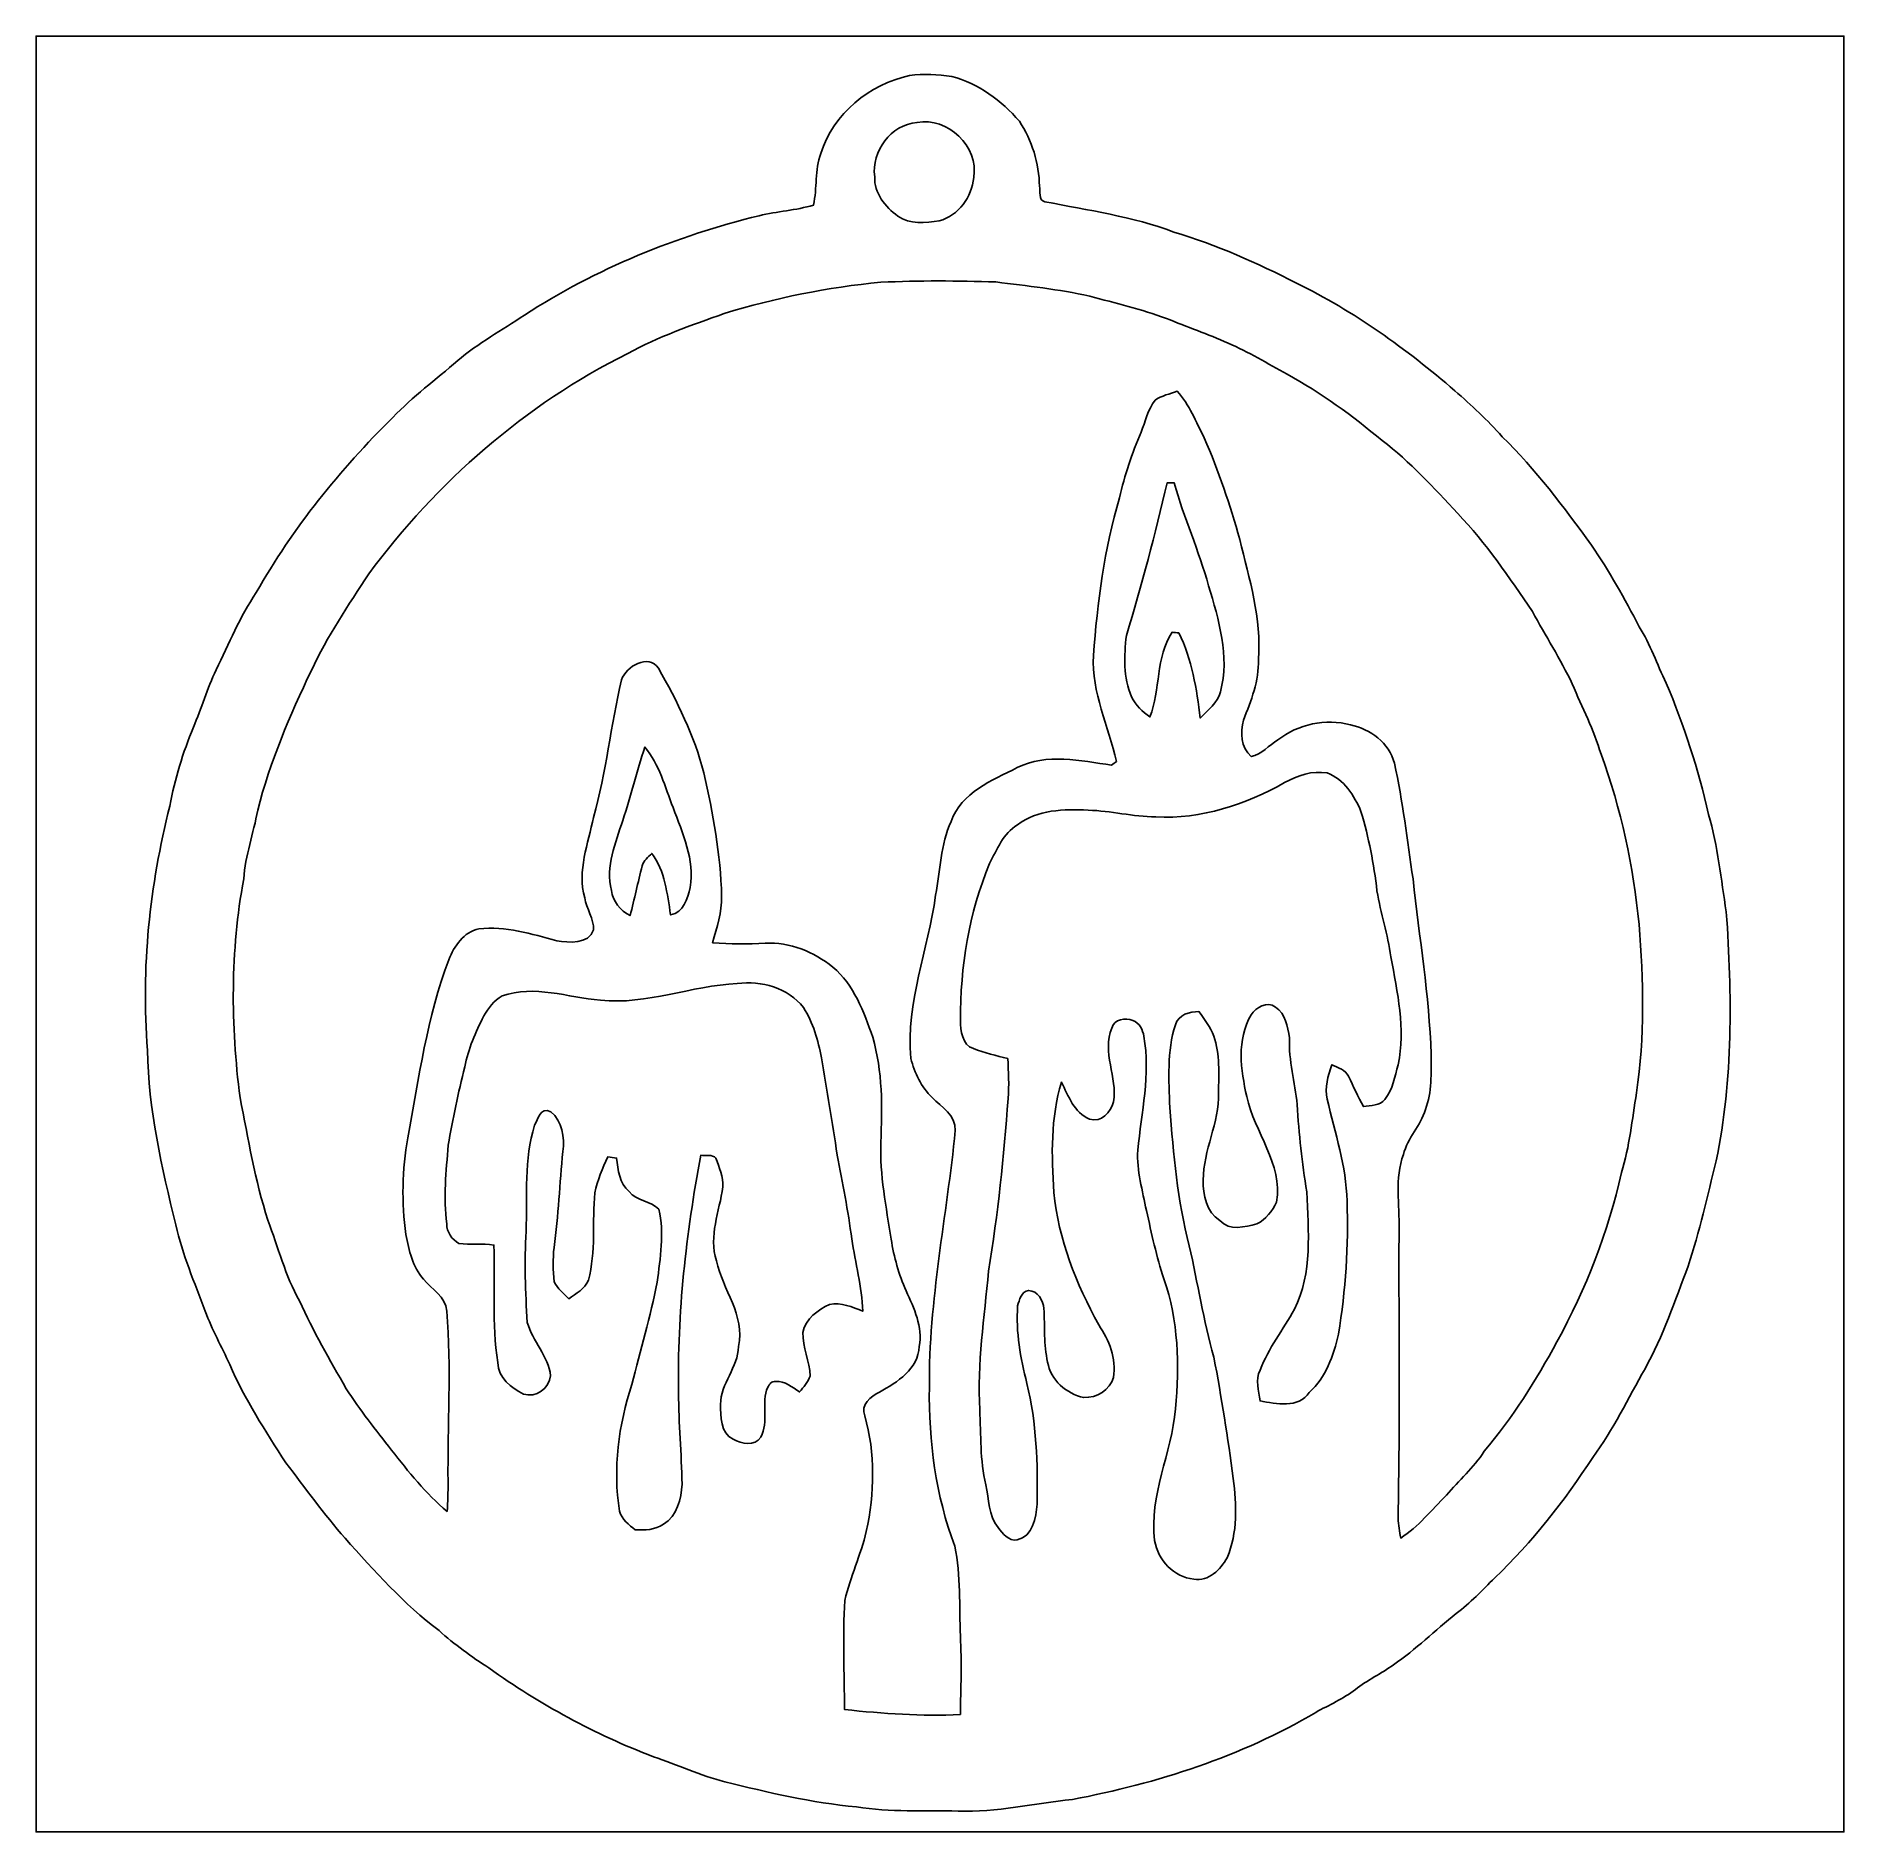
# Model space of a CAD drawing. Header units: centimetres. Extents: x -16.8 to 16.8, y -16.7 to 16.7.
import ezdxf

# ---------------------------------------------------------------- set-up
doc = ezdxf.new("R2010")
doc.units = ezdxf.units.CM
doc.header["$MEASUREMENT"] = 0
doc.layers.add('Layer 1', color=7, linetype='Continuous')

msp = doc.modelspace()

# ---------------------------------------------------------------- linework, layer by layer
at = {"layer": 'Layer 1', "color": 7}
for points, knots in [([(-16.77458, 16.66875), (-16.77458, 16.66875), (16.77458, 16.66875), (16.77458, 16.66875), (16.77458, 16.66875), (16.77458, 16.66875), (16.77458, -16.66875), (16.77458, -16.66875), (16.77458, -16.66875), (16.77458, -16.66875), (-16.77458, -16.66875), (-16.77458, -16.66875), (-16.77458, -16.66875), (-16.77458, -16.66875), (-16.77458, 16.66875), (-16.77458, 16.66875), (-16.77458, 16.66875), (-16.77458, 16.66875), (-16.77458, 16.66875), (-16.77458, 16.66875)], [0, 0, 0, 0, 0.16666667, 0.16666667, 0.16666667, 0.16666667, 0.33333333, 0.33333333, 0.33333333, 0.33333333, 0.5, 0.5, 0.5, 0.5, 0.66666667, 0.66666667, 0.66666667, 0.66666667, 1, 1, 1, 1]), ([(-0.56515, 15.93709), (-1.31233, 15.77693), (-1.97838, 15.22765), (-2.21439, 14.49211), (-2.21439, 14.49211), (-2.32304, 14.18237), (-2.28071, 13.849), (-2.34703, 13.53256), (-2.34703, 13.53256), (-2.67511, 13.43413), (-3.02295, 13.41684), (-3.35562, 13.33571), (-3.35562, 13.33571), (-4.89409, 12.95859), (-6.38281, 12.35216), (-7.71384, 11.48856), (-7.71384, 11.48856), (-8.12941, 11.21198), (-8.56897, 10.96962), (-8.95068, 10.64436), (-8.95068, 10.64436), (-9.35426, 10.29617), (-9.78676, 9.97761), (-10.15436, 9.58956), (-10.15436, 9.58956), (-11.13755, 8.62436), (-12.00856, 7.53745), (-12.69048, 6.33765), (-12.69048, 6.33765), (-12.9921, 5.88892), (-13.20059, 5.38868), (-13.43625, 4.90396), (-13.43625, 4.90396), (-13.60064, 4.55859), (-13.70612, 4.18959), (-13.85676, 3.83858), (-13.85676, 3.83858), (-14.04938, 3.36656), (-14.20178, 2.87761), (-14.29526, 2.37596), (-14.29526, 2.37596), (-14.66815, 0.89958), (-14.82937, -0.63359), (-14.70836, -2.15406), (-14.70836, -2.15406), (-14.69496, -3.25614), (-14.43884, -4.33493), (-14.18273, -5.40103), (-14.18273, -5.40103), (-14.05608, -5.95242), (-13.83665, -6.47594), (-13.63592, -7.00299), (-13.63592, -7.00299), (-13.50963, -7.34413), (-13.33253, -7.66233), (-13.18119, -7.99253), (-13.18119, -7.99253), (-12.90144, -8.63529), (-12.52326, -9.23008), (-12.14155, -9.81604), (-12.14155, -9.81604), (-11.78066, -10.28806), (-11.42929, -10.76784), (-11.0423, -11.21939), (-11.0423, -11.21939), (-10.49302, -11.82158), (-9.95327, -12.44106), (-9.29746, -12.93213), (-9.29746, -12.93213), (-9.0103, -13.19177), (-8.69668, -13.41826), (-8.37036, -13.62639), (-8.37036, -13.62639), (-7.43056, -14.30443), (-6.4008, -14.85688), (-5.31989, -15.27457), (-5.31989, -15.27457), (-4.87539, -15.4238), (-4.44853, -15.62417), (-3.99239, -15.73812), (-3.99239, -15.73812), (-3.18876, -15.93921), (-2.37878, -16.129), (-1.55152, -16.20449), (-1.55152, -16.20449), (-0.92781, -16.30468), (-0.29386, -16.26905), (0.33514, -16.28281), (0.33514, -16.28281), (1.05057, -16.30609), (1.74943, -16.14346), (2.45639, -16.06832), (2.45639, -16.06832), (4.03084, -15.76564), (5.58941, -15.27422), (6.97301, -14.45013), (6.97301, -14.45013), (7.22207, -14.31502), (7.48312, -14.19719), (7.70961, -14.02433), (7.70961, -14.02433), (7.92939, -13.84864), (8.19044, -13.7354), (8.41446, -13.56536), (8.41446, -13.56536), (8.83144, -13.2842), (9.1881, -12.92754), (9.58003, -12.61498), (9.58003, -12.61498), (9.84497, -12.42483), (10.05981, -12.17683), (10.29476, -11.95317), (10.29476, -11.95317), (10.9922, -11.28748), (11.58946, -10.52301), (12.11509, -9.71691), (12.11509, -9.71691), (12.49221, -9.20186), (12.77197, -8.62506), (13.08453, -8.0705), (13.08453, -8.0705), (13.41931, -7.46513), (13.63874, -6.80861), (13.88604, -6.1655), (13.88604, -6.1655), (14.09876, -5.52521), (14.23917, -4.86445), (14.40639, -4.21181), (14.40639, -4.21181), (14.72071, -2.69381), (14.6999, -1.12924), (14.59336, 0.41028), (14.59336, 0.41028), (14.49211, 1.01565), (14.43955, 1.6316), (14.26175, 2.22109), (14.26175, 2.22109), (14.07724, 3.05647), (13.80984, 3.87244), (13.47541, 4.65949), (13.47541, 4.65949), (13.30642, 5.00662), (13.18683, 5.3781), (12.97658, 5.70406), (12.97658, 5.70406), (12.70776, 6.22476), (12.42307, 6.7377), (12.08864, 7.2196), (12.08864, 7.2196), (11.58275, 7.92656), (11.055, 8.62259), (10.43234, 9.23255), (10.43234, 9.23255), (10.16388, 9.54017), (9.8612, 9.81534), (9.55569, 10.08521), (9.55569, 10.08521), (8.65611, 10.85956), (7.68491, 11.563), (6.61423, 12.08193), (6.61423, 12.08193), (5.8861, 12.4647), (5.12868, 12.78996), (4.34164, 13.03126), (4.34164, 13.03126), (3.57046, 13.32018), (2.75096, 13.43731), (1.94698, 13.59464), (1.94698, 13.59464), (1.81434, 13.61334), (1.87219, 13.80631), (1.84538, 13.8811), (1.84538, 13.8811), (1.84185, 14.30867), (1.70462, 14.73341), (1.4732, 15.09077), (1.4732, 15.09077), (1.14159, 15.46825), (0.71473, 15.79598), (0.21872, 15.91733), (0.21872, 15.91733), (-0.03916, 15.9639), (-0.30586, 15.97166), (-0.56515, 15.93709)], [0, 0, 0, 0, 0.0212766, 0.0212766, 0.0212766, 0.0212766, 0.04255319, 0.04255319, 0.04255319, 0.04255319, 0.06382979, 0.06382979, 0.06382979, 0.06382979, 0.08510638, 0.08510638, 0.08510638, 0.08510638, 0.10638298, 0.10638298, 0.10638298, 0.10638298, 0.12765957, 0.12765957, 0.12765957, 0.12765957, 0.14893617, 0.14893617, 0.14893617, 0.14893617, 0.17021277, 0.17021277, 0.17021277, 0.17021277, 0.19148936, 0.19148936, 0.19148936, 0.19148936, 0.21276596, 0.21276596, 0.21276596, 0.21276596, 0.23404255, 0.23404255, 0.23404255, 0.23404255, 0.25531915, 0.25531915, 0.25531915, 0.25531915, 0.27659574, 0.27659574, 0.27659574, 0.27659574, 0.29787234, 0.29787234, 0.29787234, 0.29787234, 0.31914894, 0.31914894, 0.31914894, 0.31914894, 0.34042553, 0.34042553, 0.34042553, 0.34042553, 0.36170213, 0.36170213, 0.36170213, 0.36170213, 0.38297872, 0.38297872, 0.38297872, 0.38297872, 0.40425532, 0.40425532, 0.40425532, 0.40425532, 0.42553191, 0.42553191, 0.42553191, 0.42553191, 0.44680851, 0.44680851, 0.44680851, 0.44680851, 0.46808511, 0.46808511, 0.46808511, 0.46808511, 0.4893617, 0.4893617, 0.4893617, 0.4893617, 0.5106383, 0.5106383, 0.5106383, 0.5106383, 0.53191489, 0.53191489, 0.53191489, 0.53191489, 0.55319149, 0.55319149, 0.55319149, 0.55319149, 0.57446809, 0.57446809, 0.57446809, 0.57446809, 0.59574468, 0.59574468, 0.59574468, 0.59574468, 0.61702128, 0.61702128, 0.61702128, 0.61702128, 0.63829787, 0.63829787, 0.63829787, 0.63829787, 0.65957447, 0.65957447, 0.65957447, 0.65957447, 0.68085106, 0.68085106, 0.68085106, 0.68085106, 0.70212766, 0.70212766, 0.70212766, 0.70212766, 0.72340426, 0.72340426, 0.72340426, 0.72340426, 0.74468085, 0.74468085, 0.74468085, 0.74468085, 0.76595745, 0.76595745, 0.76595745, 0.76595745, 0.78723404, 0.78723404, 0.78723404, 0.78723404, 0.80851064, 0.80851064, 0.80851064, 0.80851064, 0.82978723, 0.82978723, 0.82978723, 0.82978723, 0.85106383, 0.85106383, 0.85106383, 0.85106383, 0.87234043, 0.87234043, 0.87234043, 0.87234043, 0.89361702, 0.89361702, 0.89361702, 0.89361702, 0.91489362, 0.91489362, 0.91489362, 0.91489362, 0.93617021, 0.93617021, 0.93617021, 0.93617021, 0.95744681, 0.95744681, 0.95744681, 0.95744681, 1, 1, 1, 1]), ([(-0.42651, 15.06573), (0.14393, 15.17509), (0.72214, 14.61876), (0.62548, 14.04549), (0.62548, 14.04549), (0.59055, 13.68319), (0.34854, 13.33676), (-0.0127, 13.2394), (-0.0127, 13.2394), (-0.2667, 13.2013), (-0.56198, 13.17061), (-0.78317, 13.3283), (-0.78317, 13.3283), (-1.01741, 13.49798), (-1.22308, 13.7541), (-1.21214, 14.05925), (-1.21214, 14.05925), (-1.27388, 14.53233), (-0.91193, 15.02657), (-0.42651, 15.06573)], [0, 0, 0, 0, 0.16666667, 0.16666667, 0.16666667, 0.16666667, 0.33333333, 0.33333333, 0.33333333, 0.33333333, 0.5, 0.5, 0.5, 0.5, 0.66666667, 0.66666667, 0.66666667, 0.66666667, 1, 1, 1, 1]), ([(-1.09679, 12.09922), (-0.38664, 12.13273), (0.32561, 12.12921), (1.03611, 12.10486), (1.03611, 12.10486), (1.6196, 12.03537), (2.20451, 11.96516), (2.77989, 11.84275), (2.77989, 11.84275), (3.25473, 11.70975), (3.73768, 11.60039), (4.20088, 11.42859), (4.20088, 11.42859), (4.58188, 11.27266), (4.97205, 11.13966), (5.34564, 10.9661), (5.34564, 10.9661), (5.72841, 10.81017), (6.07836, 10.58898), (6.44137, 10.39389), (6.44137, 10.39389), (7.07214, 10.04676), (7.65704, 9.62378), (8.20632, 9.15952), (8.20632, 9.15952), (8.72702, 8.76794), (9.16411, 8.28216), (9.60826, 7.80944), (9.60826, 7.80944), (10.13354, 7.25205), (10.56711, 6.61952), (10.99467, 5.98664), (10.99467, 5.98664), (11.23844, 5.53685), (11.51396, 5.10399), (11.73515, 4.6422), (11.73515, 4.6422), (11.91683, 4.20864), (12.13661, 3.78919), (12.26855, 3.33657), (12.26855, 3.33657), (12.64144, 2.32093), (12.86827, 1.25413), (12.97481, 0.17815), (12.97481, 0.17815), (13.05242, -0.86113), (13.08806, -1.91206), (12.92613, -2.94569), (12.92613, -2.94569), (12.84323, -3.44205), (12.79913, -3.94794), (12.64814, -4.43054), (12.64814, -4.43054), (12.40084, -5.52591), (11.99374, -6.58566), (11.45046, -7.56849), (11.45046, -7.56849), (11.06346, -8.2864), (10.62672, -8.98066), (10.09826, -9.60367), (10.09826, -9.60367), (9.90671, -9.91129), (9.62836, -10.14518), (9.398, -10.4207), (9.398, -10.4207), (9.11966, -10.69022), (8.88047, -11.00526), (8.54992, -11.21586), (8.54992, -11.21586), (8.53087, -11.09274), (8.50724, -10.97174), (8.50089, -10.84792), (8.50089, -10.84792), (8.53934, -9.06074), (8.51182, -7.27287), (8.51923, -5.48569), (8.51923, -5.48569), (8.53334, -5.02426), (8.43209, -4.53708), (8.60143, -4.09222), (8.60143, -4.09222), (8.67481, -3.78531), (8.92316, -3.5627), (9.00747, -3.26037), (9.00747, -3.26037), (9.13483, -2.93476), (9.11401, -2.58198), (9.11472, -2.23979), (9.11472, -2.23979), (9.08121, -1.14582), (8.89459, -0.06526), (8.77852, 1.02129), (8.77852, 1.02129), (8.67269, 1.7399), (8.58979, 2.46274), (8.43351, 3.17253), (8.43351, 3.17253), (8.34072, 3.5493), (7.98548, 3.80753), (7.61824, 3.88197), (7.61824, 3.88197), (7.15539, 4.01179), (6.6481, 3.8922), (6.26957, 3.60504), (6.26957, 3.60504), (6.10482, 3.50449), (5.97041, 3.3334), (5.77532, 3.29459), (5.77532, 3.29459), (5.58553, 3.46569), (5.56683, 3.73874), (5.6321, 3.96875), (5.6321, 3.96875), (5.77074, 4.33105), (5.92526, 4.70041), (5.90973, 5.09658), (5.90973, 5.09658), (5.969, 5.85823), (5.74111, 6.59412), (5.56225, 7.32437), (5.56225, 7.32437), (5.38586, 7.96678), (5.17137, 8.60002), (4.90361, 9.21032), (4.90361, 9.21032), (4.75297, 9.50807), (4.62915, 9.82486), (4.40372, 10.07674), (4.40372, 10.07674), (4.26755, 10.02383), (4.11092, 10.00019), (3.99309, 9.90776), (3.99309, 9.90776), (3.85833, 9.73561), (3.81141, 9.51442), (3.73098, 9.31545), (3.73098, 9.31545), (3.56306, 8.92175), (3.42935, 8.51359), (3.32987, 8.09696), (3.32987, 8.09696), (3.05329, 7.14446), (2.91924, 6.15527), (2.84727, 5.16819), (2.84727, 5.16819), (2.80917, 4.48239), (3.12632, 3.85586), (3.27378, 3.20252), (3.27378, 3.20252), (3.24414, 3.18029), (3.21486, 3.15807), (3.18594, 3.13584), (3.18594, 3.13584), (2.6095, 3.21628), (1.97873, 3.3655), (1.43228, 3.08822), (1.43228, 3.08822), (0.96591, 2.85115), (0.39123, 2.62855), (0.20814, 2.08809), (0.20814, 2.08809), (0.00459, 1.66158), (0.006, 1.17757), (-0.0829, 0.72143), (-0.0829, 0.72143), (-0.21519, -0.29281), (-0.64135, -1.27), (-0.54116, -2.30893), (-0.54116, -2.30893), (-0.47131, -2.57704), (-0.34854, -2.84339), (-0.14429, -3.03636), (-0.14429, -3.03636), (0.03034, -3.21063), (0.29528, -3.36691), (0.28434, -3.64631), (0.28434, -3.64631), (0.12524, -5.23593), (-0.20955, -6.80967), (-0.19756, -8.41375), (-0.19756, -8.41375), (-0.21061, -9.41458), (-0.08043, -10.42635), (0.27622, -11.36544), (0.27622, -11.36544), (0.38947, -11.91366), (0.3556, -12.47916), (0.37888, -13.03584), (0.37888, -13.03584), (0.40605, -13.52021), (0.38488, -14.00492), (0.37818, -14.48964), (0.37818, -14.48964), (-0.33831, -14.52951), (-1.05763, -14.47236), (-1.77024, -14.39827), (-1.77024, -14.39827), (-1.77765, -13.72235), (-1.80728, -13.04502), (-1.76671, -12.37051), (-1.76671, -12.37051), (-1.66441, -11.93482), (-1.47038, -11.52596), (-1.36737, -11.09027), (-1.36737, -11.09027), (-1.21779, -10.38366), (-1.19521, -9.64142), (-1.39735, -8.94292), (-1.39735, -8.94292), (-1.4799, -8.73972), (-1.2827, -8.58591), (-1.12148, -8.503), (-1.12148, -8.503), (-0.79304, -8.32414), (-0.40675, -8.07544), (-0.38382, -7.65916), (-0.38382, -7.65916), (-0.31679, -7.29192), (-0.48331, -6.94796), (-0.62794, -6.62446), (-0.62794, -6.62446), (-0.76835, -6.32178), (-0.85302, -5.99581), (-0.90629, -5.66737), (-0.90629, -5.66737), (-0.99977, -5.07118), (-1.11619, -4.47428), (-1.09926, -3.86786), (-1.09926, -3.86786), (-1.06962, -3.21592), (-1.06433, -2.54706), (-1.24883, -1.91488), (-1.24883, -1.91488), (-1.41464, -1.44604), (-1.59456, -0.94403), (-1.98931, -0.61383), (-1.98931, -0.61383), (-2.34103, -0.33408), (-2.7873, -0.14393), (-3.24309, -0.16969), (-3.24309, -0.16969), (-3.56905, -0.18733), (-3.89573, -0.19473), (-4.22099, -0.16122), (-4.22099, -0.16122), (-4.14091, 0.121), (-4.0453, 0.40569), (-4.05236, 0.70273), (-4.05236, 0.70273), (-4.07282, 1.47532), (-4.21005, 2.24014), (-4.38468, 2.9912), (-4.38468, 2.9912), (-4.55436, 3.68159), (-4.87892, 4.31976), (-5.22676, 4.93501), (-5.22676, 4.93501), (-5.41549, 5.20629), (-5.81942, 4.9717), (-5.91079, 4.71876), (-5.91079, 4.71876), (-6.10976, 3.87315), (-6.19548, 3.00355), (-6.43008, 2.16535), (-6.43008, 2.16535), (-6.52851, 1.67675), (-6.73876, 1.17404), (-6.59412, 0.6731), (-6.59412, 0.6731), (-6.55884, 0.46955), (-6.42444, 0.28469), (-6.42938, 0.07479), (-6.42938, 0.07479), (-6.52074, -0.19332), (-6.89469, -0.16157), (-7.11165, -0.12665), (-7.11165, -0.12665), (-7.58155, 0.00353), (-8.06556, 0.15064), (-8.55874, 0.09349), (-8.55874, 0.09349), (-8.84414, 0.04163), (-9.01453, -0.22719), (-9.11543, -0.47766), (-9.11543, -0.47766), (-9.51724, -1.54093), (-9.67246, -2.6737), (-9.87813, -3.78601), (-9.87813, -3.78601), (-9.9889, -4.37656), (-9.98926, -4.9844), (-9.91411, -5.57989), (-9.91411, -5.57989), (-9.8552, -5.87128), (-9.79205, -6.18208), (-9.58462, -6.40962), (-9.58462, -6.40962), (-9.43328, -6.5973), (-9.16658, -6.72783), (-9.15494, -7.00123), (-9.15494, -7.00123), (-9.06709, -8.05674), (-9.14083, -9.12036), (-9.13059, -10.1794), (-9.13059, -10.1794), (-9.12989, -10.35932), (-9.13165, -10.54065), (-9.14894, -10.72021), (-9.14894, -10.72021), (-9.53982, -10.38719), (-9.86649, -9.98502), (-10.1794, -9.58074), (-10.1794, -9.58074), (-10.46868, -9.20821), (-10.76537, -8.83955), (-11.01866, -8.44127), (-11.01866, -8.44127), (-11.32981, -7.90928), (-11.63532, -7.37306), (-11.88579, -6.80967), (-11.88579, -6.80967), (-12.15319, -6.34189), (-12.28196, -5.81484), (-12.47352, -5.3153), (-12.47352, -5.3153), (-12.71305, -4.57376), (-12.83758, -3.80189), (-12.99034, -3.03953), (-12.99034, -3.03953), (-13.1639, -1.69333), (-13.17131, -0.31538), (-12.9226, 1.02235), (-12.9226, 1.02235), (-12.89509, 1.45874), (-12.73916, 1.86972), (-12.66261, 2.29729), (-12.66261, 2.29729), (-12.43471, 3.19899), (-12.06606, 4.05659), (-11.66742, 4.89373), (-11.66742, 4.89373), (-11.36897, 5.52379), (-10.98303, 6.10447), (-10.60274, 6.6869), (-10.60274, 6.6869), (-9.33697, 8.38729), (-7.7022, 9.83227), (-5.79649, 10.77489), (-5.79649, 10.77489), (-5.23064, 11.09098), (-4.61257, 11.29877), (-4.00544, 11.52031), (-4.00544, 11.52031), (-3.05788, 11.80571), (-2.08315, 12.00961), (-1.09679, 12.09922)], [0, 0, 0, 0, 0.01111111, 0.01111111, 0.01111111, 0.01111111, 0.02222222, 0.02222222, 0.02222222, 0.02222222, 0.03333333, 0.03333333, 0.03333333, 0.03333333, 0.04444444, 0.04444444, 0.04444444, 0.04444444, 0.05555556, 0.05555556, 0.05555556, 0.05555556, 0.06666667, 0.06666667, 0.06666667, 0.06666667, 0.07777778, 0.07777778, 0.07777778, 0.07777778, 0.08888889, 0.08888889, 0.08888889, 0.08888889, 0.1, 0.1, 0.1, 0.1, 0.11111111, 0.11111111, 0.11111111, 0.11111111, 0.12222222, 0.12222222, 0.12222222, 0.12222222, 0.13333333, 0.13333333, 0.13333333, 0.13333333, 0.14444444, 0.14444444, 0.14444444, 0.14444444, 0.15555556, 0.15555556, 0.15555556, 0.15555556, 0.16666667, 0.16666667, 0.16666667, 0.16666667, 0.17777778, 0.17777778, 0.17777778, 0.17777778, 0.18888889, 0.18888889, 0.18888889, 0.18888889, 0.2, 0.2, 0.2, 0.2, 0.21111111, 0.21111111, 0.21111111, 0.21111111, 0.22222222, 0.22222222, 0.22222222, 0.22222222, 0.23333333, 0.23333333, 0.23333333, 0.23333333, 0.24444444, 0.24444444, 0.24444444, 0.24444444, 0.25555556, 0.25555556, 0.25555556, 0.25555556, 0.26666667, 0.26666667, 0.26666667, 0.26666667, 0.27777778, 0.27777778, 0.27777778, 0.27777778, 0.28888889, 0.28888889, 0.28888889, 0.28888889, 0.3, 0.3, 0.3, 0.3, 0.31111111, 0.31111111, 0.31111111, 0.31111111, 0.32222222, 0.32222222, 0.32222222, 0.32222222, 0.33333333, 0.33333333, 0.33333333, 0.33333333, 0.34444444, 0.34444444, 0.34444444, 0.34444444, 0.35555556, 0.35555556, 0.35555556, 0.35555556, 0.36666667, 0.36666667, 0.36666667, 0.36666667, 0.37777778, 0.37777778, 0.37777778, 0.37777778, 0.38888889, 0.38888889, 0.38888889, 0.38888889, 0.4, 0.4, 0.4, 0.4, 0.41111111, 0.41111111, 0.41111111, 0.41111111, 0.42222222, 0.42222222, 0.42222222, 0.42222222, 0.43333333, 0.43333333, 0.43333333, 0.43333333, 0.44444444, 0.44444444, 0.44444444, 0.44444444, 0.45555556, 0.45555556, 0.45555556, 0.45555556, 0.46666667, 0.46666667, 0.46666667, 0.46666667, 0.47777778, 0.47777778, 0.47777778, 0.47777778, 0.48888889, 0.48888889, 0.48888889, 0.48888889, 0.5, 0.5, 0.5, 0.5, 0.51111111, 0.51111111, 0.51111111, 0.51111111, 0.52222222, 0.52222222, 0.52222222, 0.52222222, 0.53333333, 0.53333333, 0.53333333, 0.53333333, 0.54444444, 0.54444444, 0.54444444, 0.54444444, 0.55555556, 0.55555556, 0.55555556, 0.55555556, 0.56666667, 0.56666667, 0.56666667, 0.56666667, 0.57777778, 0.57777778, 0.57777778, 0.57777778, 0.58888889, 0.58888889, 0.58888889, 0.58888889, 0.6, 0.6, 0.6, 0.6, 0.61111111, 0.61111111, 0.61111111, 0.61111111, 0.62222222, 0.62222222, 0.62222222, 0.62222222, 0.63333333, 0.63333333, 0.63333333, 0.63333333, 0.64444444, 0.64444444, 0.64444444, 0.64444444, 0.65555556, 0.65555556, 0.65555556, 0.65555556, 0.66666667, 0.66666667, 0.66666667, 0.66666667, 0.67777778, 0.67777778, 0.67777778, 0.67777778, 0.68888889, 0.68888889, 0.68888889, 0.68888889, 0.7, 0.7, 0.7, 0.7, 0.71111111, 0.71111111, 0.71111111, 0.71111111, 0.72222222, 0.72222222, 0.72222222, 0.72222222, 0.73333333, 0.73333333, 0.73333333, 0.73333333, 0.74444444, 0.74444444, 0.74444444, 0.74444444, 0.75555556, 0.75555556, 0.75555556, 0.75555556, 0.76666667, 0.76666667, 0.76666667, 0.76666667, 0.77777778, 0.77777778, 0.77777778, 0.77777778, 0.78888889, 0.78888889, 0.78888889, 0.78888889, 0.8, 0.8, 0.8, 0.8, 0.81111111, 0.81111111, 0.81111111, 0.81111111, 0.82222222, 0.82222222, 0.82222222, 0.82222222, 0.83333333, 0.83333333, 0.83333333, 0.83333333, 0.84444444, 0.84444444, 0.84444444, 0.84444444, 0.85555556, 0.85555556, 0.85555556, 0.85555556, 0.86666667, 0.86666667, 0.86666667, 0.86666667, 0.87777778, 0.87777778, 0.87777778, 0.87777778, 0.88888889, 0.88888889, 0.88888889, 0.88888889, 0.9, 0.9, 0.9, 0.9, 0.91111111, 0.91111111, 0.91111111, 0.91111111, 0.92222222, 0.92222222, 0.92222222, 0.92222222, 0.93333333, 0.93333333, 0.93333333, 0.93333333, 0.94444444, 0.94444444, 0.94444444, 0.94444444, 0.95555556, 0.95555556, 0.95555556, 0.95555556, 0.96666667, 0.96666667, 0.96666667, 0.96666667, 0.97777778, 0.97777778, 0.97777778, 0.97777778, 1, 1, 1, 1]), ([(4.21605, 8.37812), (4.25909, 8.37706), (4.30248, 8.37565), (4.34622, 8.37459), (4.34622, 8.37459), (4.52579, 7.72724), (4.80554, 7.11376), (4.98475, 6.46677), (4.98475, 6.46677), (5.17066, 5.83318), (5.38304, 5.15761), (5.20277, 4.49862), (5.20277, 4.49862), (5.15373, 4.28978), (4.97099, 4.15537), (4.83023, 4.0072), (4.83023, 4.0072), (4.76144, 4.54731), (4.68101, 5.0987), (4.43018, 5.58941), (4.43018, 5.58941), (4.39914, 5.59223), (4.3374, 5.59788), (4.30636, 5.6007), (4.30636, 5.6007), (3.99627, 5.13256), (4.09575, 4.53884), (3.89714, 4.02943), (3.89714, 4.02943), (3.76026, 4.13067), (3.62585, 4.24427), (3.556, 4.40372), (3.556, 4.40372), (3.40007, 4.75933), (3.41701, 5.16537), (3.45934, 5.54249), (3.45934, 5.54249), (3.74932, 6.47735), (3.99097, 7.42597), (4.21605, 8.37812)], [0, 0, 0, 0, 0.09090909, 0.09090909, 0.09090909, 0.09090909, 0.18181818, 0.18181818, 0.18181818, 0.18181818, 0.27272727, 0.27272727, 0.27272727, 0.27272727, 0.36363636, 0.36363636, 0.36363636, 0.36363636, 0.45454545, 0.45454545, 0.45454545, 0.45454545, 0.54545455, 0.54545455, 0.54545455, 0.54545455, 0.63636364, 0.63636364, 0.63636364, 0.63636364, 0.72727273, 0.72727273, 0.72727273, 0.72727273, 0.81818182, 0.81818182, 0.81818182, 0.81818182, 1, 1, 1, 1]), ([(-5.47617, 3.47098), (-5.207, 3.14572), (-5.1054, 2.7305), (-4.95371, 2.34633), (-4.95371, 2.34633), (-4.7819, 1.87254), (-4.54519, 1.38077), (-4.63621, 0.86325), (-4.63621, 0.86325), (-4.68277, 0.65476), (-4.75862, 0.39688), (-5.00027, 0.35489), (-5.00027, 0.35489), (-5.06271, 0.74612), (-5.10293, 1.16981), (-5.34846, 1.49754), (-5.34846, 1.49754), (-5.4162, 1.42769), (-5.50086, 1.36313), (-5.52768, 1.26471), (-5.52768, 1.26471), (-5.60599, 0.9585), (-5.67126, 0.64876), (-5.75098, 0.34255), (-5.75098, 0.34255), (-5.93266, 0.43392), (-6.07272, 0.60501), (-6.09953, 0.80963), (-6.09953, 0.80963), (-6.20818, 1.25624), (-6.02192, 1.69192), (-5.88786, 2.10926), (-5.88786, 2.10926), (-5.73088, 2.55693), (-5.6321, 3.02295), (-5.47617, 3.47098)], [0, 0, 0, 0, 0.1, 0.1, 0.1, 0.1, 0.2, 0.2, 0.2, 0.2, 0.3, 0.3, 0.3, 0.3, 0.4, 0.4, 0.4, 0.4, 0.5, 0.5, 0.5, 0.5, 0.6, 0.6, 0.6, 0.6, 0.7, 0.7, 0.7, 0.7, 0.8, 0.8, 0.8, 0.8, 1, 1, 1, 1]), ([(6.39657, 2.80987), (6.63081, 2.9464), (6.91127, 3.03742), (7.18361, 2.98909), (7.18361, 2.98909), (7.49829, 2.87902), (7.69232, 2.56787), (7.81262, 2.27259), (7.81262, 2.27259), (7.95796, 1.79317), (8.05321, 1.29752), (8.10966, 0.79939), (8.10966, 0.79939), (8.18127, 0.3877), (8.31074, -0.01094), (8.36789, -0.4258), (8.36789, -0.4258), (8.48642, -1.08338), (8.64517, -1.75895), (8.503, -2.42605), (8.503, -2.42605), (8.44232, -2.64513), (8.40564, -2.88996), (8.25747, -3.07093), (8.25747, -3.07093), (8.16434, -3.1944), (7.99571, -3.17712), (7.85848, -3.20428), (7.85848, -3.20428), (7.75899, -3.02013), (7.67292, -2.83034), (7.58296, -2.64195), (7.58296, -2.64195), (7.52792, -2.51813), (7.38364, -2.48532), (7.27428, -2.42711), (7.27428, -2.42711), (7.20231, -2.63031), (7.13211, -2.85291), (7.18644, -3.06811), (7.18644, -3.06811), (7.33002, -3.69288), (7.53921, -4.31094), (7.55579, -4.95759), (7.55579, -4.95759), (7.58049, -5.78414), (7.53004, -6.61353), (7.39281, -7.4295), (7.39281, -7.4295), (7.30532, -7.82779), (7.16351, -8.23066), (6.85377, -8.51217), (6.85377, -8.51217), (6.64916, -8.81415), (6.23993, -8.72349), (5.93972, -8.66881), (5.93972, -8.66881), (5.92102, -8.47972), (5.84941, -8.27652), (5.93901, -8.09484), (5.93901, -8.09484), (6.09812, -7.6895), (6.36587, -7.34413), (6.5786, -6.96807), (6.5786, -6.96807), (6.91621, -6.29356), (6.83613, -5.51321), (6.80544, -4.78578), (6.80544, -4.78578), (6.72394, -4.24921), (6.65762, -3.71016), (6.62869, -3.16794), (6.62869, -3.16794), (6.59059, -2.75343), (6.46642, -2.34738), (6.48652, -1.92793), (6.48652, -1.92793), (6.44631, -1.72544), (6.42126, -1.47179), (6.22582, -1.35819), (6.22582, -1.35819), (6.07166, -1.2379), (5.86281, -1.36172), (5.77356, -1.50283), (5.77356, -1.50283), (5.50086, -1.96074), (5.58377, -2.52518), (5.69242, -3.01907), (5.69242, -3.01907), (5.83671, -3.68371), (6.36482, -4.26297), (6.24699, -4.97664), (6.24699, -4.97664), (6.16902, -5.14244), (6.04732, -5.29943), (5.88081, -5.38233), (5.88081, -5.38233), (5.6582, -5.4356), (5.37316, -5.51921), (5.19395, -5.31989), (5.19395, -5.31989), (4.94665, -5.16079), (4.87715, -4.8447), (4.88456, -4.56882), (4.88456, -4.56882), (4.88668, -4.01249), (5.18301, -3.5052), (5.17031, -2.94675), (5.17031, -2.94675), (5.17137, -2.59539), (5.19818, -2.23308), (5.08282, -1.89548), (5.08282, -1.89548), (5.01897, -1.7272), (4.9082, -1.58503), (4.8066, -1.43933), (4.8066, -1.43933), (4.63197, -1.44251), (4.42524, -1.49225), (4.37021, -1.68628), (4.37021, -1.68628), (4.20617, -2.18052), (4.25062, -2.71039), (4.26367, -3.22227), (4.26367, -3.22227), (4.33246, -4.08305), (4.40796, -4.95124), (4.62492, -5.78979), (4.62492, -5.78979), (4.7879, -6.47629), (4.88315, -7.17726), (5.08423, -7.8553), (5.08423, -7.8553), (5.22076, -8.60319), (5.3467, -9.3539), (5.44336, -10.10849), (5.44336, -10.10849), (5.50545, -10.59886), (5.52697, -11.11391), (5.33047, -11.57922), (5.33047, -11.57922), (5.20453, -11.79759), (4.99145, -12.02619), (4.70958, -11.97645), (4.70958, -11.97645), (4.34305, -11.94188), (4.03895, -11.62121), (3.98357, -11.26243), (3.98357, -11.26243), (3.87315, -10.41682), (4.30495, -9.64106), (4.37021, -8.8138), (4.37021, -8.8138), (4.45417, -8.00629), (4.41854, -7.17585), (4.15713, -6.40256), (4.15713, -6.40256), (4.01532, -5.98911), (3.92959, -5.56013), (3.83011, -5.13574), (3.83011, -5.13574), (3.76202, -4.76532), (3.6449, -4.39667), (3.67171, -4.01602), (3.67171, -4.01602), (3.73768, -3.31258), (3.90948, -2.60562), (3.78284, -1.8983), (3.78284, -1.8983), (3.76414, -1.77624), (3.70346, -1.64994), (3.58034, -1.60514), (3.58034, -1.60514), (3.44099, -1.5554), (3.23356, -1.57268), (3.19158, -1.7459), (3.19158, -1.7459), (2.99932, -2.19287), (3.29706, -2.65818), (3.22121, -3.11785), (3.22121, -3.11785), (3.15807, -3.30306), (3.00461, -3.50943), (2.77424, -3.43464), (2.77424, -3.43464), (2.48708, -3.32034), (2.38548, -3.00214), (2.25354, -2.75061), (2.25354, -2.75061), (2.05387, -3.41454), (2.06728, -4.11198), (2.11279, -4.79637), (2.11279, -4.79637), (2.19639, -5.66843), (2.53048, -6.49429), (2.94675, -7.25664), (2.94675, -7.25664), (3.13655, -7.54274), (3.27801, -7.88035), (3.22086, -8.23242), (3.22086, -8.23242), (3.15313, -8.46843), (2.90654, -8.61307), (2.66912, -8.60531), (2.66912, -8.60531), (2.34738, -8.53722), (2.05211, -8.28111), (1.99778, -7.94667), (1.99778, -7.94667), (1.92088, -7.62176), (1.94874, -7.28557), (1.92899, -6.95537), (1.92899, -6.95537), (1.91699, -6.8005), (1.81292, -6.62517), (1.64324, -6.61741), (1.64324, -6.61741), (1.50671, -6.63469), (1.47461, -6.79485), (1.44074, -6.90351), (1.44074, -6.90351), (1.40547, -7.38964), (1.49331, -7.87329), (1.61325, -8.34249), (1.61325, -8.34249), (1.79105, -9.07627), (1.81751, -9.8358), (1.80234, -10.58721), (1.80234, -10.58721), (1.78506, -10.83239), (1.72191, -11.18976), (1.43228, -11.24444), (1.43228, -11.24444), (1.27564, -11.28642), (1.16628, -11.12379), (1.07879, -11.01937), (1.07879, -11.01937), (0.8957, -10.79606), (0.91017, -10.49302), (0.84949, -10.22562), (0.84949, -10.22562), (0.73907, -9.77124), (0.76482, -9.29957), (0.7366, -8.83603), (0.7366, -8.83603), (0.69109, -7.97348), (0.82233, -7.11764), (0.90205, -6.26181), (0.90205, -6.26181), (1.07103, -5.19959), (1.18886, -4.12926), (1.264, -3.05647), (1.264, -3.05647), (1.28623, -2.80917), (1.27106, -2.56117), (1.25871, -2.31387), (1.25871, -2.31387), (1.04316, -2.26272), (0.82903, -2.20239), (0.62054, -2.12725), (0.62054, -2.12725), (0.40993, -2.05846), (0.37994, -1.79105), (0.381, -1.60408), (0.381, -1.60408), (0.37465, -0.61242), (0.53587, 0.38911), (0.92075, 1.30669), (0.92075, 1.30669), (1.05586, 1.56704), (1.17228, 1.86902), (1.43686, 2.02671), (1.43686, 2.02671), (1.80693, 2.3114), (2.30505, 2.31987), (2.75026, 2.2987), (2.75026, 2.2987), (3.17112, 2.28776), (3.58246, 2.17382), (4.00438, 2.17699), (4.00438, 2.17699), (4.84646, 2.12337), (5.67055, 2.40312), (6.39657, 2.80987)], [0, 0, 0, 0, 0.01388889, 0.01388889, 0.01388889, 0.01388889, 0.02777778, 0.02777778, 0.02777778, 0.02777778, 0.04166667, 0.04166667, 0.04166667, 0.04166667, 0.05555556, 0.05555556, 0.05555556, 0.05555556, 0.06944444, 0.06944444, 0.06944444, 0.06944444, 0.08333333, 0.08333333, 0.08333333, 0.08333333, 0.09722222, 0.09722222, 0.09722222, 0.09722222, 0.11111111, 0.11111111, 0.11111111, 0.11111111, 0.125, 0.125, 0.125, 0.125, 0.13888889, 0.13888889, 0.13888889, 0.13888889, 0.15277778, 0.15277778, 0.15277778, 0.15277778, 0.16666667, 0.16666667, 0.16666667, 0.16666667, 0.18055556, 0.18055556, 0.18055556, 0.18055556, 0.19444444, 0.19444444, 0.19444444, 0.19444444, 0.20833333, 0.20833333, 0.20833333, 0.20833333, 0.22222222, 0.22222222, 0.22222222, 0.22222222, 0.23611111, 0.23611111, 0.23611111, 0.23611111, 0.25, 0.25, 0.25, 0.25, 0.26388889, 0.26388889, 0.26388889, 0.26388889, 0.27777778, 0.27777778, 0.27777778, 0.27777778, 0.29166667, 0.29166667, 0.29166667, 0.29166667, 0.30555556, 0.30555556, 0.30555556, 0.30555556, 0.31944444, 0.31944444, 0.31944444, 0.31944444, 0.33333333, 0.33333333, 0.33333333, 0.33333333, 0.34722222, 0.34722222, 0.34722222, 0.34722222, 0.36111111, 0.36111111, 0.36111111, 0.36111111, 0.375, 0.375, 0.375, 0.375, 0.38888889, 0.38888889, 0.38888889, 0.38888889, 0.40277778, 0.40277778, 0.40277778, 0.40277778, 0.41666667, 0.41666667, 0.41666667, 0.41666667, 0.43055556, 0.43055556, 0.43055556, 0.43055556, 0.44444444, 0.44444444, 0.44444444, 0.44444444, 0.45833333, 0.45833333, 0.45833333, 0.45833333, 0.47222222, 0.47222222, 0.47222222, 0.47222222, 0.48611111, 0.48611111, 0.48611111, 0.48611111, 0.5, 0.5, 0.5, 0.5, 0.51388889, 0.51388889, 0.51388889, 0.51388889, 0.52777778, 0.52777778, 0.52777778, 0.52777778, 0.54166667, 0.54166667, 0.54166667, 0.54166667, 0.55555556, 0.55555556, 0.55555556, 0.55555556, 0.56944444, 0.56944444, 0.56944444, 0.56944444, 0.58333333, 0.58333333, 0.58333333, 0.58333333, 0.59722222, 0.59722222, 0.59722222, 0.59722222, 0.61111111, 0.61111111, 0.61111111, 0.61111111, 0.625, 0.625, 0.625, 0.625, 0.63888889, 0.63888889, 0.63888889, 0.63888889, 0.65277778, 0.65277778, 0.65277778, 0.65277778, 0.66666667, 0.66666667, 0.66666667, 0.66666667, 0.68055556, 0.68055556, 0.68055556, 0.68055556, 0.69444444, 0.69444444, 0.69444444, 0.69444444, 0.70833333, 0.70833333, 0.70833333, 0.70833333, 0.72222222, 0.72222222, 0.72222222, 0.72222222, 0.73611111, 0.73611111, 0.73611111, 0.73611111, 0.75, 0.75, 0.75, 0.75, 0.76388889, 0.76388889, 0.76388889, 0.76388889, 0.77777778, 0.77777778, 0.77777778, 0.77777778, 0.79166667, 0.79166667, 0.79166667, 0.79166667, 0.80555556, 0.80555556, 0.80555556, 0.80555556, 0.81944444, 0.81944444, 0.81944444, 0.81944444, 0.83333333, 0.83333333, 0.83333333, 0.83333333, 0.84722222, 0.84722222, 0.84722222, 0.84722222, 0.86111111, 0.86111111, 0.86111111, 0.86111111, 0.875, 0.875, 0.875, 0.875, 0.88888889, 0.88888889, 0.88888889, 0.88888889, 0.90277778, 0.90277778, 0.90277778, 0.90277778, 0.91666667, 0.91666667, 0.91666667, 0.91666667, 0.93055556, 0.93055556, 0.93055556, 0.93055556, 0.94444444, 0.94444444, 0.94444444, 0.94444444, 0.95833333, 0.95833333, 0.95833333, 0.95833333, 0.97222222, 0.97222222, 0.97222222, 0.97222222, 1, 1, 1, 1]), ([(-3.76202, -0.9204), (-3.31435, -0.85654), (-2.82011, -1.00224), (-2.53436, -1.36419), (-2.53436, -1.36419), (-2.35338, -1.64606), (-2.26624, -1.9752), (-2.19675, -2.29905), (-2.19675, -2.29905), (-2.10044, -2.90054), (-1.99919, -3.50132), (-1.90782, -4.10386), (-1.90782, -4.10386), (-1.80658, -4.62104), (-1.70744, -5.13927), (-1.63724, -5.66173), (-1.63724, -5.66173), (-1.56986, -6.1087), (-1.4538, -6.54897), (-1.43298, -7.00229), (-1.43298, -7.00229), (-1.62983, -6.92926), (-1.83162, -6.82978), (-2.04893, -6.87529), (-2.04893, -6.87529), (-2.26519, -6.97689), (-2.49873, -7.1441), (-2.546, -7.39563), (-2.546, -7.39563), (-2.54706, -7.67186), (-2.41864, -7.93291), (-2.40947, -8.20808), (-2.40947, -8.20808), (-2.44828, -8.31956), (-2.53294, -8.40952), (-2.60456, -8.50194), (-2.60456, -8.50194), (-2.74285, -8.41622), (-2.87479, -8.29345), (-3.05223, -8.31003), (-3.05223, -8.31003), (-3.12279, -8.29169), (-3.16442, -8.36083), (-3.19511, -8.41234), (-3.19511, -8.41234), (-3.32952, -8.70126), (-3.16759, -9.05686), (-3.32669, -9.33873), (-3.32669, -9.33873), (-3.43535, -9.51936), (-3.68371, -9.46926), (-3.83928, -9.38071), (-3.83928, -9.38071), (-4.07599, -9.26924), (-4.07035, -8.94962), (-4.07282, -8.73266), (-4.07282, -8.73266), (-4.07176, -8.34355), (-3.74826, -8.04757), (-3.73874, -7.65739), (-3.73874, -7.65739), (-3.61315, -7.07461), (-4.03507, -6.60576), (-4.14902, -6.06637), (-4.14902, -6.06637), (-4.29824, -5.6067), (-4.09363, -5.14914), (-4.02837, -4.69547), (-4.02837, -4.69547), (-4.01461, -4.50885), (-4.10386, -4.33176), (-4.1589, -4.1596), (-4.1589, -4.1596), (-4.22804, -4.08234), (-4.3494, -4.12785), (-4.44112, -4.1081), (-4.44112, -4.1081), (-4.70958, -5.56189), (-4.87998, -7.03897), (-4.85175, -8.51958), (-4.85175, -8.51958), (-4.85034, -9.08509), (-4.79778, -9.64882), (-4.78649, -10.21397), (-4.78649, -10.21397), (-4.80695, -10.48491), (-4.87151, -10.80982), (-5.13327, -10.9534), (-5.13327, -10.9534), (-5.28355, -11.06699), (-5.47758, -11.0677), (-5.65679, -11.0617), (-5.65679, -11.0617), (-5.77779, -10.97245), (-5.90162, -10.86485), (-5.94854, -10.71668), (-5.94854, -10.71668), (-6.07307, -9.92822), (-5.96759, -9.11613), (-5.71818, -8.3626), (-5.71818, -8.3626), (-5.55696, -7.73042), (-5.3781, -7.10177), (-5.24686, -6.46289), (-5.24686, -6.46289), (-5.19465, -6.01662), (-5.11457, -5.55307), (-5.21653, -5.10893), (-5.21653, -5.10893), (-5.37281, -4.95688), (-5.62751, -4.95688), (-5.76898, -4.7812), (-5.76898, -4.7812), (-5.95348, -4.62915), (-5.97359, -4.38044), (-6.0011, -4.16031), (-6.0011, -4.16031), (-6.05543, -4.15219), (-6.10941, -4.14408), (-6.16338, -4.13561), (-6.16338, -4.13561), (-6.2671, -4.34869), (-6.35706, -4.57024), (-6.40433, -4.80342), (-6.40433, -4.80342), (-6.46113, -5.34282), (-6.37893, -5.89703), (-6.52568, -6.42585), (-6.52568, -6.42585), (-6.58883, -6.58918), (-6.75534, -6.67632), (-6.89081, -6.77263), (-6.89081, -6.77263), (-6.98288, -6.66962), (-7.09895, -6.58248), (-7.16139, -6.45724), (-7.16139, -6.45724), (-7.18538, -6.24593), (-7.18503, -6.03285), (-7.16351, -5.82224), (-7.16351, -5.82224), (-7.08307, -5.23028), (-7.05626, -4.63268), (-6.99911, -4.03825), (-6.99911, -4.03825), (-6.96172, -3.7786), (-7.01075, -3.47698), (-7.22277, -3.30059), (-7.22277, -3.30059), (-7.42103, -3.20463), (-7.45949, -3.435), (-7.52334, -3.55106), (-7.52334, -3.55106), (-7.7283, -4.18571), (-7.65351, -4.8641), (-7.68244, -5.51991), (-7.68244, -5.51991), (-7.7149, -6.0833), (-7.69655, -6.6488), (-7.65881, -7.21148), (-7.65881, -7.21148), (-7.56497, -7.5632), (-7.26687, -7.83096), (-7.22771, -8.20244), (-7.22771, -8.20244), (-7.25099, -8.43104), (-7.50111, -8.62013), (-7.72971, -8.5404), (-7.72971, -8.5404), (-7.95902, -8.42716), (-8.20032, -8.23736), (-8.20808, -7.95655), (-8.20808, -7.95655), (-8.31709, -7.23477), (-8.25429, -6.50134), (-8.28005, -5.77462), (-8.28005, -5.77462), (-8.49454, -5.73899), (-8.71432, -5.7785), (-8.9281, -5.74569), (-8.9281, -5.74569), (-9.05969, -5.67584), (-9.15741, -5.53226), (-9.15388, -5.37916), (-9.15388, -5.37916), (-9.21808, -4.8955), (-9.16517, -4.40443), (-9.12777, -3.92113), (-9.12777, -3.92113), (-9.04134, -3.43323), (-8.94009, -2.94781), (-8.82086, -2.46662), (-8.82086, -2.46662), (-8.74924, -2.13607), (-8.62542, -1.81892), (-8.4642, -1.52224), (-8.4642, -1.52224), (-8.38165, -1.37654), (-8.27687, -1.23331), (-8.12871, -1.1497), (-8.12871, -1.1497), (-7.52475, -0.93486), (-6.91092, -1.18145), (-6.30202, -1.22731), (-6.30202, -1.22731), (-5.43878, -1.32327), (-4.61786, -0.95638), (-3.76202, -0.9204)], [0, 0, 0, 0, 0.01886792, 0.01886792, 0.01886792, 0.01886792, 0.03773585, 0.03773585, 0.03773585, 0.03773585, 0.05660377, 0.05660377, 0.05660377, 0.05660377, 0.0754717, 0.0754717, 0.0754717, 0.0754717, 0.09433962, 0.09433962, 0.09433962, 0.09433962, 0.11320755, 0.11320755, 0.11320755, 0.11320755, 0.13207547, 0.13207547, 0.13207547, 0.13207547, 0.1509434, 0.1509434, 0.1509434, 0.1509434, 0.16981132, 0.16981132, 0.16981132, 0.16981132, 0.18867925, 0.18867925, 0.18867925, 0.18867925, 0.20754717, 0.20754717, 0.20754717, 0.20754717, 0.22641509, 0.22641509, 0.22641509, 0.22641509, 0.24528302, 0.24528302, 0.24528302, 0.24528302, 0.26415094, 0.26415094, 0.26415094, 0.26415094, 0.28301887, 0.28301887, 0.28301887, 0.28301887, 0.30188679, 0.30188679, 0.30188679, 0.30188679, 0.32075472, 0.32075472, 0.32075472, 0.32075472, 0.33962264, 0.33962264, 0.33962264, 0.33962264, 0.35849057, 0.35849057, 0.35849057, 0.35849057, 0.37735849, 0.37735849, 0.37735849, 0.37735849, 0.39622642, 0.39622642, 0.39622642, 0.39622642, 0.41509434, 0.41509434, 0.41509434, 0.41509434, 0.43396226, 0.43396226, 0.43396226, 0.43396226, 0.45283019, 0.45283019, 0.45283019, 0.45283019, 0.47169811, 0.47169811, 0.47169811, 0.47169811, 0.49056604, 0.49056604, 0.49056604, 0.49056604, 0.50943396, 0.50943396, 0.50943396, 0.50943396, 0.52830189, 0.52830189, 0.52830189, 0.52830189, 0.54716981, 0.54716981, 0.54716981, 0.54716981, 0.56603774, 0.56603774, 0.56603774, 0.56603774, 0.58490566, 0.58490566, 0.58490566, 0.58490566, 0.60377358, 0.60377358, 0.60377358, 0.60377358, 0.62264151, 0.62264151, 0.62264151, 0.62264151, 0.64150943, 0.64150943, 0.64150943, 0.64150943, 0.66037736, 0.66037736, 0.66037736, 0.66037736, 0.67924528, 0.67924528, 0.67924528, 0.67924528, 0.69811321, 0.69811321, 0.69811321, 0.69811321, 0.71698113, 0.71698113, 0.71698113, 0.71698113, 0.73584906, 0.73584906, 0.73584906, 0.73584906, 0.75471698, 0.75471698, 0.75471698, 0.75471698, 0.77358491, 0.77358491, 0.77358491, 0.77358491, 0.79245283, 0.79245283, 0.79245283, 0.79245283, 0.81132075, 0.81132075, 0.81132075, 0.81132075, 0.83018868, 0.83018868, 0.83018868, 0.83018868, 0.8490566, 0.8490566, 0.8490566, 0.8490566, 0.86792453, 0.86792453, 0.86792453, 0.86792453, 0.88679245, 0.88679245, 0.88679245, 0.88679245, 0.90566038, 0.90566038, 0.90566038, 0.90566038, 0.9245283, 0.9245283, 0.9245283, 0.9245283, 0.94339623, 0.94339623, 0.94339623, 0.94339623, 0.96226415, 0.96226415, 0.96226415, 0.96226415, 1, 1, 1, 1])]:
    msp.add_open_spline(points, degree=3, knots=knots, dxfattribs=at)
at = {"layer": 'Layer 1', "color": 9}
for points, knots in [([(-0.56515, 15.93709), (-0.30586, 15.97166), (-0.03916, 15.9639), (0.21872, 15.91733), (0.21872, 15.91733), (0.71473, 15.79598), (1.14159, 15.46825), (1.4732, 15.09077), (1.4732, 15.09077), (1.70462, 14.73341), (1.84185, 14.30867), (1.84538, 13.8811), (1.84538, 13.8811), (1.87219, 13.80631), (1.81434, 13.61334), (1.94698, 13.59464), (1.94698, 13.59464), (2.75096, 13.43731), (3.57046, 13.32018), (4.34164, 13.03126), (4.34164, 13.03126), (5.12868, 12.78996), (5.8861, 12.4647), (6.61423, 12.08193), (6.61423, 12.08193), (7.68491, 11.563), (8.65611, 10.85956), (9.55569, 10.08521), (9.55569, 10.08521), (9.8612, 9.81534), (10.16388, 9.54017), (10.43234, 9.23255), (10.43234, 9.23255), (11.055, 8.62259), (11.58275, 7.92656), (12.08864, 7.2196), (12.08864, 7.2196), (12.42307, 6.7377), (12.70776, 6.22476), (12.97658, 5.70406), (12.97658, 5.70406), (13.18683, 5.3781), (13.30642, 5.00662), (13.47541, 4.65949), (13.47541, 4.65949), (13.80984, 3.87244), (14.07724, 3.05647), (14.26175, 2.22109), (14.26175, 2.22109), (14.43955, 1.6316), (14.49211, 1.01565), (14.59336, 0.41028), (14.59336, 0.41028), (14.6999, -1.12924), (14.72071, -2.69381), (14.40639, -4.21181), (14.40639, -4.21181), (14.23917, -4.86445), (14.09876, -5.52521), (13.88604, -6.1655), (13.88604, -6.1655), (13.63874, -6.80861), (13.41931, -7.46513), (13.08453, -8.0705), (13.08453, -8.0705), (12.77197, -8.62506), (12.49221, -9.20186), (12.11509, -9.71691), (12.11509, -9.71691), (11.58946, -10.52301), (10.9922, -11.28748), (10.29476, -11.95317), (10.29476, -11.95317), (10.05981, -12.17683), (9.84497, -12.42483), (9.58003, -12.61498), (9.58003, -12.61498), (9.1881, -12.92754), (8.83144, -13.2842), (8.41446, -13.56536), (8.41446, -13.56536), (8.19044, -13.7354), (7.92939, -13.84864), (7.70961, -14.02433), (7.70961, -14.02433), (7.48312, -14.19719), (7.22207, -14.31502), (6.97301, -14.45013), (6.97301, -14.45013), (5.58941, -15.27422), (4.03084, -15.76564), (2.45639, -16.06832), (2.45639, -16.06832), (1.74943, -16.14346), (1.05057, -16.30609), (0.33514, -16.28281), (0.33514, -16.28281), (-0.29386, -16.26905), (-0.92781, -16.30468), (-1.55152, -16.20449), (-1.55152, -16.20449), (-2.37878, -16.129), (-3.18876, -15.93921), (-3.99239, -15.73812), (-3.99239, -15.73812), (-4.44853, -15.62417), (-4.87539, -15.4238), (-5.31989, -15.27457), (-5.31989, -15.27457), (-6.4008, -14.85688), (-7.43056, -14.30443), (-8.37036, -13.62639), (-8.37036, -13.62639), (-8.69668, -13.41826), (-9.0103, -13.19177), (-9.29746, -12.93213), (-9.29746, -12.93213), (-9.95327, -12.44106), (-10.49302, -11.82158), (-11.0423, -11.21939), (-11.0423, -11.21939), (-11.42929, -10.76784), (-11.78066, -10.28806), (-12.14155, -9.81604), (-12.14155, -9.81604), (-12.52326, -9.23008), (-12.90144, -8.63529), (-13.18119, -7.99253), (-13.18119, -7.99253), (-13.33253, -7.66233), (-13.50963, -7.34413), (-13.63592, -7.00299), (-13.63592, -7.00299), (-13.83665, -6.47594), (-14.05608, -5.95242), (-14.18273, -5.40103), (-14.18273, -5.40103), (-14.43884, -4.33493), (-14.69496, -3.25614), (-14.70836, -2.15406), (-14.70836, -2.15406), (-14.82937, -0.63359), (-14.66815, 0.89958), (-14.29526, 2.37596), (-14.29526, 2.37596), (-14.20178, 2.87761), (-14.04938, 3.36656), (-13.85676, 3.83858), (-13.85676, 3.83858), (-13.70612, 4.18959), (-13.60064, 4.55859), (-13.43625, 4.90396), (-13.43625, 4.90396), (-13.20059, 5.38868), (-12.9921, 5.88892), (-12.69048, 6.33765), (-12.69048, 6.33765), (-12.00856, 7.53745), (-11.13755, 8.62436), (-10.15436, 9.58956), (-10.15436, 9.58956), (-9.78676, 9.97761), (-9.35426, 10.29617), (-8.95068, 10.64436), (-8.95068, 10.64436), (-8.56897, 10.96962), (-8.12941, 11.21198), (-7.71384, 11.48856), (-7.71384, 11.48856), (-6.38281, 12.35216), (-4.89409, 12.95859), (-3.35562, 13.33571), (-3.35562, 13.33571), (-3.02295, 13.41684), (-2.67511, 13.43413), (-2.34703, 13.53256), (-2.34703, 13.53256), (-2.28071, 13.849), (-2.32304, 14.18237), (-2.21439, 14.49211), (-2.21439, 14.49211), (-1.97838, 15.22765), (-1.31233, 15.77693), (-0.56515, 15.93709), (-0.56515, 15.93709), (-0.56515, 15.93709), (-0.56515, 15.93709), (-0.56515, 15.93709)], [0, 0, 0, 0, 0.02083333, 0.02083333, 0.02083333, 0.02083333, 0.04166667, 0.04166667, 0.04166667, 0.04166667, 0.0625, 0.0625, 0.0625, 0.0625, 0.08333333, 0.08333333, 0.08333333, 0.08333333, 0.10416667, 0.10416667, 0.10416667, 0.10416667, 0.125, 0.125, 0.125, 0.125, 0.14583333, 0.14583333, 0.14583333, 0.14583333, 0.16666667, 0.16666667, 0.16666667, 0.16666667, 0.1875, 0.1875, 0.1875, 0.1875, 0.20833333, 0.20833333, 0.20833333, 0.20833333, 0.22916667, 0.22916667, 0.22916667, 0.22916667, 0.25, 0.25, 0.25, 0.25, 0.27083333, 0.27083333, 0.27083333, 0.27083333, 0.29166667, 0.29166667, 0.29166667, 0.29166667, 0.3125, 0.3125, 0.3125, 0.3125, 0.33333333, 0.33333333, 0.33333333, 0.33333333, 0.35416667, 0.35416667, 0.35416667, 0.35416667, 0.375, 0.375, 0.375, 0.375, 0.39583333, 0.39583333, 0.39583333, 0.39583333, 0.41666667, 0.41666667, 0.41666667, 0.41666667, 0.4375, 0.4375, 0.4375, 0.4375, 0.45833333, 0.45833333, 0.45833333, 0.45833333, 0.47916667, 0.47916667, 0.47916667, 0.47916667, 0.5, 0.5, 0.5, 0.5, 0.52083333, 0.52083333, 0.52083333, 0.52083333, 0.54166667, 0.54166667, 0.54166667, 0.54166667, 0.5625, 0.5625, 0.5625, 0.5625, 0.58333333, 0.58333333, 0.58333333, 0.58333333, 0.60416667, 0.60416667, 0.60416667, 0.60416667, 0.625, 0.625, 0.625, 0.625, 0.64583333, 0.64583333, 0.64583333, 0.64583333, 0.66666667, 0.66666667, 0.66666667, 0.66666667, 0.6875, 0.6875, 0.6875, 0.6875, 0.70833333, 0.70833333, 0.70833333, 0.70833333, 0.72916667, 0.72916667, 0.72916667, 0.72916667, 0.75, 0.75, 0.75, 0.75, 0.77083333, 0.77083333, 0.77083333, 0.77083333, 0.79166667, 0.79166667, 0.79166667, 0.79166667, 0.8125, 0.8125, 0.8125, 0.8125, 0.83333333, 0.83333333, 0.83333333, 0.83333333, 0.85416667, 0.85416667, 0.85416667, 0.85416667, 0.875, 0.875, 0.875, 0.875, 0.89583333, 0.89583333, 0.89583333, 0.89583333, 0.91666667, 0.91666667, 0.91666667, 0.91666667, 0.9375, 0.9375, 0.9375, 0.9375, 0.95833333, 0.95833333, 0.95833333, 0.95833333, 1, 1, 1, 1]), ([(-0.42651, 15.06573), (-0.91193, 15.02657), (-1.27388, 14.53233), (-1.21214, 14.05925), (-1.21214, 14.05925), (-1.22308, 13.7541), (-1.01741, 13.49798), (-0.78317, 13.3283), (-0.78317, 13.3283), (-0.56198, 13.17061), (-0.2667, 13.2013), (-0.0127, 13.2394), (-0.0127, 13.2394), (0.34854, 13.33676), (0.59055, 13.68319), (0.62548, 14.04549), (0.62548, 14.04549), (0.72214, 14.61876), (0.14393, 15.17509), (-0.42651, 15.06573), (-0.42651, 15.06573), (-0.42651, 15.06573), (-0.42651, 15.06573), (-0.42651, 15.06573)], [0, 0, 0, 0, 0.14285714, 0.14285714, 0.14285714, 0.14285714, 0.28571429, 0.28571429, 0.28571429, 0.28571429, 0.42857143, 0.42857143, 0.42857143, 0.42857143, 0.57142857, 0.57142857, 0.57142857, 0.57142857, 0.71428571, 0.71428571, 0.71428571, 0.71428571, 1, 1, 1, 1]), ([(-1.09679, 12.09922), (-2.08315, 12.00961), (-3.05788, 11.80571), (-4.00544, 11.52031), (-4.00544, 11.52031), (-4.61257, 11.29877), (-5.23064, 11.09098), (-5.79649, 10.77489), (-5.79649, 10.77489), (-7.7022, 9.83227), (-9.33697, 8.38729), (-10.60274, 6.6869), (-10.60274, 6.6869), (-10.98303, 6.10447), (-11.36897, 5.52379), (-11.66742, 4.89373), (-11.66742, 4.89373), (-12.06606, 4.05659), (-12.43471, 3.19899), (-12.66261, 2.29729), (-12.66261, 2.29729), (-12.73916, 1.86972), (-12.89509, 1.45874), (-12.9226, 1.02235), (-12.9226, 1.02235), (-13.17131, -0.31538), (-13.1639, -1.69333), (-12.99034, -3.03953), (-12.99034, -3.03953), (-12.83758, -3.80189), (-12.71305, -4.57376), (-12.47352, -5.3153), (-12.47352, -5.3153), (-12.28196, -5.81484), (-12.15319, -6.34189), (-11.88579, -6.80967), (-11.88579, -6.80967), (-11.63532, -7.37306), (-11.32981, -7.90928), (-11.01866, -8.44127), (-11.01866, -8.44127), (-10.76537, -8.83955), (-10.46868, -9.20821), (-10.1794, -9.58074), (-10.1794, -9.58074), (-9.86649, -9.98502), (-9.53982, -10.38719), (-9.14894, -10.72021), (-9.14894, -10.72021), (-9.13165, -10.54065), (-9.12989, -10.35932), (-9.13059, -10.1794), (-9.13059, -10.1794), (-9.14083, -9.12036), (-9.06709, -8.05674), (-9.15494, -7.00123), (-9.15494, -7.00123), (-9.16658, -6.72783), (-9.43328, -6.5973), (-9.58462, -6.40962), (-9.58462, -6.40962), (-9.79205, -6.18208), (-9.8552, -5.87128), (-9.91411, -5.57989), (-9.91411, -5.57989), (-9.98926, -4.9844), (-9.9889, -4.37656), (-9.87813, -3.78601), (-9.87813, -3.78601), (-9.67246, -2.6737), (-9.51724, -1.54093), (-9.11543, -0.47766), (-9.11543, -0.47766), (-9.01453, -0.22719), (-8.84414, 0.04163), (-8.55874, 0.09349), (-8.55874, 0.09349), (-8.06556, 0.15064), (-7.58155, 0.00353), (-7.11165, -0.12665), (-7.11165, -0.12665), (-6.89469, -0.16157), (-6.52074, -0.19332), (-6.42938, 0.07479), (-6.42938, 0.07479), (-6.42444, 0.28469), (-6.55884, 0.46955), (-6.59412, 0.6731), (-6.59412, 0.6731), (-6.73876, 1.17404), (-6.52851, 1.67675), (-6.43008, 2.16535), (-6.43008, 2.16535), (-6.19548, 3.00355), (-6.10976, 3.87315), (-5.91079, 4.71876), (-5.91079, 4.71876), (-5.81942, 4.9717), (-5.41549, 5.20629), (-5.22676, 4.93501), (-5.22676, 4.93501), (-4.87892, 4.31976), (-4.55436, 3.68159), (-4.38468, 2.9912), (-4.38468, 2.9912), (-4.21005, 2.24014), (-4.07282, 1.47532), (-4.05236, 0.70273), (-4.05236, 0.70273), (-4.0453, 0.40569), (-4.14091, 0.121), (-4.22099, -0.16122), (-4.22099, -0.16122), (-3.89573, -0.19473), (-3.56905, -0.18733), (-3.24309, -0.16969), (-3.24309, -0.16969), (-2.7873, -0.14393), (-2.34103, -0.33408), (-1.98931, -0.61383), (-1.98931, -0.61383), (-1.59456, -0.94403), (-1.41464, -1.44604), (-1.24883, -1.91488), (-1.24883, -1.91488), (-1.06433, -2.54706), (-1.06962, -3.21592), (-1.09926, -3.86786), (-1.09926, -3.86786), (-1.11619, -4.47428), (-0.99977, -5.07118), (-0.90629, -5.66737), (-0.90629, -5.66737), (-0.85302, -5.99581), (-0.76835, -6.32178), (-0.62794, -6.62446), (-0.62794, -6.62446), (-0.48331, -6.94796), (-0.31679, -7.29192), (-0.38382, -7.65916), (-0.38382, -7.65916), (-0.40675, -8.07544), (-0.79304, -8.32414), (-1.12148, -8.503), (-1.12148, -8.503), (-1.2827, -8.58591), (-1.4799, -8.73972), (-1.39735, -8.94292), (-1.39735, -8.94292), (-1.19521, -9.64142), (-1.21779, -10.38366), (-1.36737, -11.09027), (-1.36737, -11.09027), (-1.47038, -11.52596), (-1.66441, -11.93482), (-1.76671, -12.37051), (-1.76671, -12.37051), (-1.80728, -13.04502), (-1.77765, -13.72235), (-1.77024, -14.39827), (-1.77024, -14.39827), (-1.05763, -14.47236), (-0.33831, -14.52951), (0.37818, -14.48964), (0.37818, -14.48964), (0.38488, -14.00492), (0.40605, -13.52021), (0.37888, -13.03584), (0.37888, -13.03584), (0.3556, -12.47916), (0.38947, -11.91366), (0.27622, -11.36544), (0.27622, -11.36544), (-0.08043, -10.42635), (-0.21061, -9.41458), (-0.19756, -8.41375), (-0.19756, -8.41375), (-0.20955, -6.80967), (0.12524, -5.23593), (0.28434, -3.64631), (0.28434, -3.64631), (0.29528, -3.36691), (0.03034, -3.21063), (-0.14429, -3.03636), (-0.14429, -3.03636), (-0.34854, -2.84339), (-0.47131, -2.57704), (-0.54116, -2.30893), (-0.54116, -2.30893), (-0.64135, -1.27), (-0.21519, -0.29281), (-0.0829, 0.72143), (-0.0829, 0.72143), (0.006, 1.17757), (0.00459, 1.66158), (0.20814, 2.08809), (0.20814, 2.08809), (0.39123, 2.62855), (0.96591, 2.85115), (1.43228, 3.08822), (1.43228, 3.08822), (1.97873, 3.3655), (2.6095, 3.21628), (3.18594, 3.13584), (3.18594, 3.13584), (3.21486, 3.15807), (3.24414, 3.18029), (3.27378, 3.20252), (3.27378, 3.20252), (3.12632, 3.85586), (2.80917, 4.48239), (2.84727, 5.16819), (2.84727, 5.16819), (2.91924, 6.15527), (3.05329, 7.14446), (3.32987, 8.09696), (3.32987, 8.09696), (3.42935, 8.51359), (3.56306, 8.92175), (3.73098, 9.31545), (3.73098, 9.31545), (3.81141, 9.51442), (3.85833, 9.73561), (3.99309, 9.90776), (3.99309, 9.90776), (4.11092, 10.00019), (4.26755, 10.02383), (4.40372, 10.07674), (4.40372, 10.07674), (4.62915, 9.82486), (4.75297, 9.50807), (4.90361, 9.21032), (4.90361, 9.21032), (5.17137, 8.60002), (5.38586, 7.96678), (5.56225, 7.32437), (5.56225, 7.32437), (5.74111, 6.59412), (5.969, 5.85823), (5.90973, 5.09658), (5.90973, 5.09658), (5.92526, 4.70041), (5.77074, 4.33105), (5.6321, 3.96875), (5.6321, 3.96875), (5.56683, 3.73874), (5.58553, 3.46569), (5.77532, 3.29459), (5.77532, 3.29459), (5.97041, 3.3334), (6.10482, 3.50449), (6.26957, 3.60504), (6.26957, 3.60504), (6.6481, 3.8922), (7.15539, 4.01179), (7.61824, 3.88197), (7.61824, 3.88197), (7.98548, 3.80753), (8.34072, 3.5493), (8.43351, 3.17253), (8.43351, 3.17253), (8.58979, 2.46274), (8.67269, 1.7399), (8.77852, 1.02129), (8.77852, 1.02129), (8.89459, -0.06526), (9.08121, -1.14582), (9.11472, -2.23979), (9.11472, -2.23979), (9.11401, -2.58198), (9.13483, -2.93476), (9.00747, -3.26037), (9.00747, -3.26037), (8.92316, -3.5627), (8.67481, -3.78531), (8.60143, -4.09222), (8.60143, -4.09222), (8.43209, -4.53708), (8.53334, -5.02426), (8.51923, -5.48569), (8.51923, -5.48569), (8.51182, -7.27287), (8.53934, -9.06074), (8.50089, -10.84792), (8.50089, -10.84792), (8.50724, -10.97174), (8.53087, -11.09274), (8.54992, -11.21586), (8.54992, -11.21586), (8.88047, -11.00526), (9.11966, -10.69022), (9.398, -10.4207), (9.398, -10.4207), (9.62836, -10.14518), (9.90671, -9.91129), (10.09826, -9.60367), (10.09826, -9.60367), (10.62672, -8.98066), (11.06346, -8.2864), (11.45046, -7.56849), (11.45046, -7.56849), (11.99374, -6.58566), (12.40084, -5.52591), (12.64814, -4.43054), (12.64814, -4.43054), (12.79913, -3.94794), (12.84323, -3.44205), (12.92613, -2.94569), (12.92613, -2.94569), (13.08806, -1.91206), (13.05242, -0.86113), (12.97481, 0.17815), (12.97481, 0.17815), (12.86827, 1.25413), (12.64144, 2.32093), (12.26855, 3.33657), (12.26855, 3.33657), (12.13661, 3.78919), (11.91683, 4.20864), (11.73515, 4.6422), (11.73515, 4.6422), (11.51396, 5.10399), (11.23844, 5.53685), (10.99467, 5.98664), (10.99467, 5.98664), (10.56711, 6.61952), (10.13354, 7.25205), (9.60826, 7.80944), (9.60826, 7.80944), (9.16411, 8.28216), (8.72702, 8.76794), (8.20632, 9.15952), (8.20632, 9.15952), (7.65704, 9.62378), (7.07214, 10.04676), (6.44137, 10.39389), (6.44137, 10.39389), (6.07836, 10.58898), (5.72841, 10.81017), (5.34564, 10.9661), (5.34564, 10.9661), (4.97205, 11.13966), (4.58188, 11.27266), (4.20088, 11.42859), (4.20088, 11.42859), (3.73768, 11.60039), (3.25473, 11.70975), (2.77989, 11.84275), (2.77989, 11.84275), (2.20451, 11.96516), (1.6196, 12.03537), (1.03611, 12.10486), (1.03611, 12.10486), (0.32561, 12.12921), (-0.38664, 12.13273), (-1.09679, 12.09922), (-1.09679, 12.09922), (-1.09679, 12.09922), (-1.09679, 12.09922), (-1.09679, 12.09922)], [0, 0, 0, 0, 0.01098901, 0.01098901, 0.01098901, 0.01098901, 0.02197802, 0.02197802, 0.02197802, 0.02197802, 0.03296703, 0.03296703, 0.03296703, 0.03296703, 0.04395604, 0.04395604, 0.04395604, 0.04395604, 0.05494505, 0.05494505, 0.05494505, 0.05494505, 0.06593407, 0.06593407, 0.06593407, 0.06593407, 0.07692308, 0.07692308, 0.07692308, 0.07692308, 0.08791209, 0.08791209, 0.08791209, 0.08791209, 0.0989011, 0.0989011, 0.0989011, 0.0989011, 0.10989011, 0.10989011, 0.10989011, 0.10989011, 0.12087912, 0.12087912, 0.12087912, 0.12087912, 0.13186813, 0.13186813, 0.13186813, 0.13186813, 0.14285714, 0.14285714, 0.14285714, 0.14285714, 0.15384615, 0.15384615, 0.15384615, 0.15384615, 0.16483516, 0.16483516, 0.16483516, 0.16483516, 0.17582418, 0.17582418, 0.17582418, 0.17582418, 0.18681319, 0.18681319, 0.18681319, 0.18681319, 0.1978022, 0.1978022, 0.1978022, 0.1978022, 0.20879121, 0.20879121, 0.20879121, 0.20879121, 0.21978022, 0.21978022, 0.21978022, 0.21978022, 0.23076923, 0.23076923, 0.23076923, 0.23076923, 0.24175824, 0.24175824, 0.24175824, 0.24175824, 0.25274725, 0.25274725, 0.25274725, 0.25274725, 0.26373626, 0.26373626, 0.26373626, 0.26373626, 0.27472527, 0.27472527, 0.27472527, 0.27472527, 0.28571429, 0.28571429, 0.28571429, 0.28571429, 0.2967033, 0.2967033, 0.2967033, 0.2967033, 0.30769231, 0.30769231, 0.30769231, 0.30769231, 0.31868132, 0.31868132, 0.31868132, 0.31868132, 0.32967033, 0.32967033, 0.32967033, 0.32967033, 0.34065934, 0.34065934, 0.34065934, 0.34065934, 0.35164835, 0.35164835, 0.35164835, 0.35164835, 0.36263736, 0.36263736, 0.36263736, 0.36263736, 0.37362637, 0.37362637, 0.37362637, 0.37362637, 0.38461538, 0.38461538, 0.38461538, 0.38461538, 0.3956044, 0.3956044, 0.3956044, 0.3956044, 0.40659341, 0.40659341, 0.40659341, 0.40659341, 0.41758242, 0.41758242, 0.41758242, 0.41758242, 0.42857143, 0.42857143, 0.42857143, 0.42857143, 0.43956044, 0.43956044, 0.43956044, 0.43956044, 0.45054945, 0.45054945, 0.45054945, 0.45054945, 0.46153846, 0.46153846, 0.46153846, 0.46153846, 0.47252747, 0.47252747, 0.47252747, 0.47252747, 0.48351648, 0.48351648, 0.48351648, 0.48351648, 0.49450549, 0.49450549, 0.49450549, 0.49450549, 0.50549451, 0.50549451, 0.50549451, 0.50549451, 0.51648352, 0.51648352, 0.51648352, 0.51648352, 0.52747253, 0.52747253, 0.52747253, 0.52747253, 0.53846154, 0.53846154, 0.53846154, 0.53846154, 0.54945055, 0.54945055, 0.54945055, 0.54945055, 0.56043956, 0.56043956, 0.56043956, 0.56043956, 0.57142857, 0.57142857, 0.57142857, 0.57142857, 0.58241758, 0.58241758, 0.58241758, 0.58241758, 0.59340659, 0.59340659, 0.59340659, 0.59340659, 0.6043956, 0.6043956, 0.6043956, 0.6043956, 0.61538462, 0.61538462, 0.61538462, 0.61538462, 0.62637363, 0.62637363, 0.62637363, 0.62637363, 0.63736264, 0.63736264, 0.63736264, 0.63736264, 0.64835165, 0.64835165, 0.64835165, 0.64835165, 0.65934066, 0.65934066, 0.65934066, 0.65934066, 0.67032967, 0.67032967, 0.67032967, 0.67032967, 0.68131868, 0.68131868, 0.68131868, 0.68131868, 0.69230769, 0.69230769, 0.69230769, 0.69230769, 0.7032967, 0.7032967, 0.7032967, 0.7032967, 0.71428571, 0.71428571, 0.71428571, 0.71428571, 0.72527473, 0.72527473, 0.72527473, 0.72527473, 0.73626374, 0.73626374, 0.73626374, 0.73626374, 0.74725275, 0.74725275, 0.74725275, 0.74725275, 0.75824176, 0.75824176, 0.75824176, 0.75824176, 0.76923077, 0.76923077, 0.76923077, 0.76923077, 0.78021978, 0.78021978, 0.78021978, 0.78021978, 0.79120879, 0.79120879, 0.79120879, 0.79120879, 0.8021978, 0.8021978, 0.8021978, 0.8021978, 0.81318681, 0.81318681, 0.81318681, 0.81318681, 0.82417582, 0.82417582, 0.82417582, 0.82417582, 0.83516484, 0.83516484, 0.83516484, 0.83516484, 0.84615385, 0.84615385, 0.84615385, 0.84615385, 0.85714286, 0.85714286, 0.85714286, 0.85714286, 0.86813187, 0.86813187, 0.86813187, 0.86813187, 0.87912088, 0.87912088, 0.87912088, 0.87912088, 0.89010989, 0.89010989, 0.89010989, 0.89010989, 0.9010989, 0.9010989, 0.9010989, 0.9010989, 0.91208791, 0.91208791, 0.91208791, 0.91208791, 0.92307692, 0.92307692, 0.92307692, 0.92307692, 0.93406593, 0.93406593, 0.93406593, 0.93406593, 0.94505495, 0.94505495, 0.94505495, 0.94505495, 0.95604396, 0.95604396, 0.95604396, 0.95604396, 0.96703297, 0.96703297, 0.96703297, 0.96703297, 0.97802198, 0.97802198, 0.97802198, 0.97802198, 1, 1, 1, 1]), ([(4.21605, 8.37812), (3.99097, 7.42597), (3.74932, 6.47735), (3.45934, 5.54249), (3.45934, 5.54249), (3.41701, 5.16537), (3.40007, 4.75933), (3.556, 4.40372), (3.556, 4.40372), (3.62585, 4.24427), (3.76026, 4.13067), (3.89714, 4.02943), (3.89714, 4.02943), (4.09575, 4.53884), (3.99627, 5.13256), (4.30636, 5.6007), (4.30636, 5.6007), (4.3374, 5.59788), (4.39914, 5.59223), (4.43018, 5.58941), (4.43018, 5.58941), (4.68101, 5.0987), (4.76144, 4.54731), (4.83023, 4.0072), (4.83023, 4.0072), (4.97099, 4.15537), (5.15373, 4.28978), (5.20277, 4.49862), (5.20277, 4.49862), (5.38304, 5.15761), (5.17066, 5.83318), (4.98475, 6.46677), (4.98475, 6.46677), (4.80554, 7.11376), (4.52579, 7.72724), (4.34622, 8.37459), (4.34622, 8.37459), (4.30248, 8.37565), (4.25909, 8.37706), (4.21605, 8.37812), (4.21605, 8.37812), (4.21605, 8.37812), (4.21605, 8.37812), (4.21605, 8.37812)], [0, 0, 0, 0, 0.08333333, 0.08333333, 0.08333333, 0.08333333, 0.16666667, 0.16666667, 0.16666667, 0.16666667, 0.25, 0.25, 0.25, 0.25, 0.33333333, 0.33333333, 0.33333333, 0.33333333, 0.41666667, 0.41666667, 0.41666667, 0.41666667, 0.5, 0.5, 0.5, 0.5, 0.58333333, 0.58333333, 0.58333333, 0.58333333, 0.66666667, 0.66666667, 0.66666667, 0.66666667, 0.75, 0.75, 0.75, 0.75, 0.83333333, 0.83333333, 0.83333333, 0.83333333, 1, 1, 1, 1]), ([(-5.47617, 3.47098), (-5.6321, 3.02295), (-5.73088, 2.55693), (-5.88786, 2.10926), (-5.88786, 2.10926), (-6.02192, 1.69192), (-6.20818, 1.25624), (-6.09953, 0.80963), (-6.09953, 0.80963), (-6.07272, 0.60501), (-5.93266, 0.43392), (-5.75098, 0.34255), (-5.75098, 0.34255), (-5.67126, 0.64876), (-5.60599, 0.9585), (-5.52768, 1.26471), (-5.52768, 1.26471), (-5.50086, 1.36313), (-5.4162, 1.42769), (-5.34846, 1.49754), (-5.34846, 1.49754), (-5.10293, 1.16981), (-5.06271, 0.74612), (-5.00027, 0.35489), (-5.00027, 0.35489), (-4.75862, 0.39688), (-4.68277, 0.65476), (-4.63621, 0.86325), (-4.63621, 0.86325), (-4.54519, 1.38077), (-4.7819, 1.87254), (-4.95371, 2.34633), (-4.95371, 2.34633), (-5.1054, 2.7305), (-5.207, 3.14572), (-5.47617, 3.47098), (-5.47617, 3.47098), (-5.47617, 3.47098), (-5.47617, 3.47098), (-5.47617, 3.47098)], [0, 0, 0, 0, 0.09090909, 0.09090909, 0.09090909, 0.09090909, 0.18181818, 0.18181818, 0.18181818, 0.18181818, 0.27272727, 0.27272727, 0.27272727, 0.27272727, 0.36363636, 0.36363636, 0.36363636, 0.36363636, 0.45454545, 0.45454545, 0.45454545, 0.45454545, 0.54545455, 0.54545455, 0.54545455, 0.54545455, 0.63636364, 0.63636364, 0.63636364, 0.63636364, 0.72727273, 0.72727273, 0.72727273, 0.72727273, 0.81818182, 0.81818182, 0.81818182, 0.81818182, 1, 1, 1, 1]), ([(6.39657, 2.80987), (5.67055, 2.40312), (4.84646, 2.12337), (4.00438, 2.17699), (4.00438, 2.17699), (3.58246, 2.17382), (3.17112, 2.28776), (2.75026, 2.2987), (2.75026, 2.2987), (2.30505, 2.31987), (1.80693, 2.3114), (1.43686, 2.02671), (1.43686, 2.02671), (1.17228, 1.86902), (1.05586, 1.56704), (0.92075, 1.30669), (0.92075, 1.30669), (0.53587, 0.38911), (0.37465, -0.61242), (0.381, -1.60408), (0.381, -1.60408), (0.37994, -1.79105), (0.40993, -2.05846), (0.62054, -2.12725), (0.62054, -2.12725), (0.82903, -2.20239), (1.04316, -2.26272), (1.25871, -2.31387), (1.25871, -2.31387), (1.27106, -2.56117), (1.28623, -2.80917), (1.264, -3.05647), (1.264, -3.05647), (1.18886, -4.12926), (1.07103, -5.19959), (0.90205, -6.26181), (0.90205, -6.26181), (0.82233, -7.11764), (0.69109, -7.97348), (0.7366, -8.83603), (0.7366, -8.83603), (0.76482, -9.29957), (0.73907, -9.77124), (0.84949, -10.22562), (0.84949, -10.22562), (0.91017, -10.49302), (0.8957, -10.79606), (1.07879, -11.01937), (1.07879, -11.01937), (1.16628, -11.12379), (1.27564, -11.28642), (1.43228, -11.24444), (1.43228, -11.24444), (1.72191, -11.18976), (1.78506, -10.83239), (1.80234, -10.58721), (1.80234, -10.58721), (1.81751, -9.8358), (1.79105, -9.07627), (1.61325, -8.34249), (1.61325, -8.34249), (1.49331, -7.87329), (1.40547, -7.38964), (1.44074, -6.90351), (1.44074, -6.90351), (1.47461, -6.79485), (1.50671, -6.63469), (1.64324, -6.61741), (1.64324, -6.61741), (1.81292, -6.62517), (1.91699, -6.8005), (1.92899, -6.95537), (1.92899, -6.95537), (1.94874, -7.28557), (1.92088, -7.62176), (1.99778, -7.94667), (1.99778, -7.94667), (2.05211, -8.28111), (2.34738, -8.53722), (2.66912, -8.60531), (2.66912, -8.60531), (2.90654, -8.61307), (3.15313, -8.46843), (3.22086, -8.23242), (3.22086, -8.23242), (3.27801, -7.88035), (3.13655, -7.54274), (2.94675, -7.25664), (2.94675, -7.25664), (2.53048, -6.49429), (2.19639, -5.66843), (2.11279, -4.79637), (2.11279, -4.79637), (2.06728, -4.11198), (2.05387, -3.41454), (2.25354, -2.75061), (2.25354, -2.75061), (2.38548, -3.00214), (2.48708, -3.32034), (2.77424, -3.43464), (2.77424, -3.43464), (3.00461, -3.50943), (3.15807, -3.30306), (3.22121, -3.11785), (3.22121, -3.11785), (3.29706, -2.65818), (2.99932, -2.19287), (3.19158, -1.7459), (3.19158, -1.7459), (3.23356, -1.57268), (3.44099, -1.5554), (3.58034, -1.60514), (3.58034, -1.60514), (3.70346, -1.64994), (3.76414, -1.77624), (3.78284, -1.8983), (3.78284, -1.8983), (3.90948, -2.60562), (3.73768, -3.31258), (3.67171, -4.01602), (3.67171, -4.01602), (3.6449, -4.39667), (3.76202, -4.76532), (3.83011, -5.13574), (3.83011, -5.13574), (3.92959, -5.56013), (4.01532, -5.98911), (4.15713, -6.40256), (4.15713, -6.40256), (4.41854, -7.17585), (4.45417, -8.00629), (4.37021, -8.8138), (4.37021, -8.8138), (4.30495, -9.64106), (3.87315, -10.41682), (3.98357, -11.26243), (3.98357, -11.26243), (4.03895, -11.62121), (4.34305, -11.94188), (4.70958, -11.97645), (4.70958, -11.97645), (4.99145, -12.02619), (5.20453, -11.79759), (5.33047, -11.57922), (5.33047, -11.57922), (5.52697, -11.11391), (5.50545, -10.59886), (5.44336, -10.10849), (5.44336, -10.10849), (5.3467, -9.3539), (5.22076, -8.60319), (5.08423, -7.8553), (5.08423, -7.8553), (4.88315, -7.17726), (4.7879, -6.47629), (4.62492, -5.78979), (4.62492, -5.78979), (4.40796, -4.95124), (4.33246, -4.08305), (4.26367, -3.22227), (4.26367, -3.22227), (4.25062, -2.71039), (4.20617, -2.18052), (4.37021, -1.68628), (4.37021, -1.68628), (4.42524, -1.49225), (4.63197, -1.44251), (4.8066, -1.43933), (4.8066, -1.43933), (4.9082, -1.58503), (5.01897, -1.7272), (5.08282, -1.89548), (5.08282, -1.89548), (5.19818, -2.23308), (5.17137, -2.59539), (5.17031, -2.94675), (5.17031, -2.94675), (5.18301, -3.5052), (4.88668, -4.01249), (4.88456, -4.56882), (4.88456, -4.56882), (4.87715, -4.8447), (4.94665, -5.16079), (5.19395, -5.31989), (5.19395, -5.31989), (5.37316, -5.51921), (5.6582, -5.4356), (5.88081, -5.38233), (5.88081, -5.38233), (6.04732, -5.29943), (6.16902, -5.14244), (6.24699, -4.97664), (6.24699, -4.97664), (6.36482, -4.26297), (5.83671, -3.68371), (5.69242, -3.01907), (5.69242, -3.01907), (5.58377, -2.52518), (5.50086, -1.96074), (5.77356, -1.50283), (5.77356, -1.50283), (5.86281, -1.36172), (6.07166, -1.2379), (6.22582, -1.35819), (6.22582, -1.35819), (6.42126, -1.47179), (6.44631, -1.72544), (6.48652, -1.92793), (6.48652, -1.92793), (6.46642, -2.34738), (6.59059, -2.75343), (6.62869, -3.16794), (6.62869, -3.16794), (6.65762, -3.71016), (6.72394, -4.24921), (6.80544, -4.78578), (6.80544, -4.78578), (6.83613, -5.51321), (6.91621, -6.29356), (6.5786, -6.96807), (6.5786, -6.96807), (6.36587, -7.34413), (6.09812, -7.6895), (5.93901, -8.09484), (5.93901, -8.09484), (5.84941, -8.27652), (5.92102, -8.47972), (5.93972, -8.66881), (5.93972, -8.66881), (6.23993, -8.72349), (6.64916, -8.81415), (6.85377, -8.51217), (6.85377, -8.51217), (7.16351, -8.23066), (7.30532, -7.82779), (7.39281, -7.4295), (7.39281, -7.4295), (7.53004, -6.61353), (7.58049, -5.78414), (7.55579, -4.95759), (7.55579, -4.95759), (7.53921, -4.31094), (7.33002, -3.69288), (7.18644, -3.06811), (7.18644, -3.06811), (7.13211, -2.85291), (7.20231, -2.63031), (7.27428, -2.42711), (7.27428, -2.42711), (7.38364, -2.48532), (7.52792, -2.51813), (7.58296, -2.64195), (7.58296, -2.64195), (7.67292, -2.83034), (7.75899, -3.02013), (7.85848, -3.20428), (7.85848, -3.20428), (7.99571, -3.17712), (8.16434, -3.1944), (8.25747, -3.07093), (8.25747, -3.07093), (8.40564, -2.88996), (8.44232, -2.64513), (8.503, -2.42605), (8.503, -2.42605), (8.64517, -1.75895), (8.48642, -1.08338), (8.36789, -0.4258), (8.36789, -0.4258), (8.31074, -0.01094), (8.18127, 0.3877), (8.10966, 0.79939), (8.10966, 0.79939), (8.05321, 1.29752), (7.95796, 1.79317), (7.81262, 2.27259), (7.81262, 2.27259), (7.69232, 2.56787), (7.49829, 2.87902), (7.18361, 2.98909), (7.18361, 2.98909), (6.91127, 3.03742), (6.63081, 2.9464), (6.39657, 2.80987), (6.39657, 2.80987), (6.39657, 2.80987), (6.39657, 2.80987), (6.39657, 2.80987)], [0, 0, 0, 0, 0.01369863, 0.01369863, 0.01369863, 0.01369863, 0.02739726, 0.02739726, 0.02739726, 0.02739726, 0.04109589, 0.04109589, 0.04109589, 0.04109589, 0.05479452, 0.05479452, 0.05479452, 0.05479452, 0.06849315, 0.06849315, 0.06849315, 0.06849315, 0.08219178, 0.08219178, 0.08219178, 0.08219178, 0.09589041, 0.09589041, 0.09589041, 0.09589041, 0.10958904, 0.10958904, 0.10958904, 0.10958904, 0.12328767, 0.12328767, 0.12328767, 0.12328767, 0.1369863, 0.1369863, 0.1369863, 0.1369863, 0.15068493, 0.15068493, 0.15068493, 0.15068493, 0.16438356, 0.16438356, 0.16438356, 0.16438356, 0.17808219, 0.17808219, 0.17808219, 0.17808219, 0.19178082, 0.19178082, 0.19178082, 0.19178082, 0.20547945, 0.20547945, 0.20547945, 0.20547945, 0.21917808, 0.21917808, 0.21917808, 0.21917808, 0.23287671, 0.23287671, 0.23287671, 0.23287671, 0.24657534, 0.24657534, 0.24657534, 0.24657534, 0.26027397, 0.26027397, 0.26027397, 0.26027397, 0.2739726, 0.2739726, 0.2739726, 0.2739726, 0.28767123, 0.28767123, 0.28767123, 0.28767123, 0.30136986, 0.30136986, 0.30136986, 0.30136986, 0.31506849, 0.31506849, 0.31506849, 0.31506849, 0.32876712, 0.32876712, 0.32876712, 0.32876712, 0.34246575, 0.34246575, 0.34246575, 0.34246575, 0.35616438, 0.35616438, 0.35616438, 0.35616438, 0.36986301, 0.36986301, 0.36986301, 0.36986301, 0.38356164, 0.38356164, 0.38356164, 0.38356164, 0.39726027, 0.39726027, 0.39726027, 0.39726027, 0.4109589, 0.4109589, 0.4109589, 0.4109589, 0.42465753, 0.42465753, 0.42465753, 0.42465753, 0.43835616, 0.43835616, 0.43835616, 0.43835616, 0.45205479, 0.45205479, 0.45205479, 0.45205479, 0.46575342, 0.46575342, 0.46575342, 0.46575342, 0.47945205, 0.47945205, 0.47945205, 0.47945205, 0.49315068, 0.49315068, 0.49315068, 0.49315068, 0.50684932, 0.50684932, 0.50684932, 0.50684932, 0.52054795, 0.52054795, 0.52054795, 0.52054795, 0.53424658, 0.53424658, 0.53424658, 0.53424658, 0.54794521, 0.54794521, 0.54794521, 0.54794521, 0.56164384, 0.56164384, 0.56164384, 0.56164384, 0.57534247, 0.57534247, 0.57534247, 0.57534247, 0.5890411, 0.5890411, 0.5890411, 0.5890411, 0.60273973, 0.60273973, 0.60273973, 0.60273973, 0.61643836, 0.61643836, 0.61643836, 0.61643836, 0.63013699, 0.63013699, 0.63013699, 0.63013699, 0.64383562, 0.64383562, 0.64383562, 0.64383562, 0.65753425, 0.65753425, 0.65753425, 0.65753425, 0.67123288, 0.67123288, 0.67123288, 0.67123288, 0.68493151, 0.68493151, 0.68493151, 0.68493151, 0.69863014, 0.69863014, 0.69863014, 0.69863014, 0.71232877, 0.71232877, 0.71232877, 0.71232877, 0.7260274, 0.7260274, 0.7260274, 0.7260274, 0.73972603, 0.73972603, 0.73972603, 0.73972603, 0.75342466, 0.75342466, 0.75342466, 0.75342466, 0.76712329, 0.76712329, 0.76712329, 0.76712329, 0.78082192, 0.78082192, 0.78082192, 0.78082192, 0.79452055, 0.79452055, 0.79452055, 0.79452055, 0.80821918, 0.80821918, 0.80821918, 0.80821918, 0.82191781, 0.82191781, 0.82191781, 0.82191781, 0.83561644, 0.83561644, 0.83561644, 0.83561644, 0.84931507, 0.84931507, 0.84931507, 0.84931507, 0.8630137, 0.8630137, 0.8630137, 0.8630137, 0.87671233, 0.87671233, 0.87671233, 0.87671233, 0.89041096, 0.89041096, 0.89041096, 0.89041096, 0.90410959, 0.90410959, 0.90410959, 0.90410959, 0.91780822, 0.91780822, 0.91780822, 0.91780822, 0.93150685, 0.93150685, 0.93150685, 0.93150685, 0.94520548, 0.94520548, 0.94520548, 0.94520548, 0.95890411, 0.95890411, 0.95890411, 0.95890411, 0.97260274, 0.97260274, 0.97260274, 0.97260274, 1, 1, 1, 1]), ([(-3.76202, -0.9204), (-4.61786, -0.95638), (-5.43878, -1.32327), (-6.30202, -1.22731), (-6.30202, -1.22731), (-6.91092, -1.18145), (-7.52475, -0.93486), (-8.12871, -1.1497), (-8.12871, -1.1497), (-8.27687, -1.23331), (-8.38165, -1.37654), (-8.4642, -1.52224), (-8.4642, -1.52224), (-8.62542, -1.81892), (-8.74924, -2.13607), (-8.82086, -2.46662), (-8.82086, -2.46662), (-8.94009, -2.94781), (-9.04134, -3.43323), (-9.12777, -3.92113), (-9.12777, -3.92113), (-9.16517, -4.40443), (-9.21808, -4.8955), (-9.15388, -5.37916), (-9.15388, -5.37916), (-9.15741, -5.53226), (-9.05969, -5.67584), (-8.9281, -5.74569), (-8.9281, -5.74569), (-8.71432, -5.7785), (-8.49454, -5.73899), (-8.28005, -5.77462), (-8.28005, -5.77462), (-8.25429, -6.50134), (-8.31709, -7.23477), (-8.20808, -7.95655), (-8.20808, -7.95655), (-8.20032, -8.23736), (-7.95902, -8.42716), (-7.72971, -8.5404), (-7.72971, -8.5404), (-7.50111, -8.62013), (-7.25099, -8.43104), (-7.22771, -8.20244), (-7.22771, -8.20244), (-7.26687, -7.83096), (-7.56497, -7.5632), (-7.65881, -7.21148), (-7.65881, -7.21148), (-7.69655, -6.6488), (-7.7149, -6.0833), (-7.68244, -5.51991), (-7.68244, -5.51991), (-7.65351, -4.8641), (-7.7283, -4.18571), (-7.52334, -3.55106), (-7.52334, -3.55106), (-7.45949, -3.435), (-7.42103, -3.20463), (-7.22277, -3.30059), (-7.22277, -3.30059), (-7.01075, -3.47698), (-6.96172, -3.7786), (-6.99911, -4.03825), (-6.99911, -4.03825), (-7.05626, -4.63268), (-7.08307, -5.23028), (-7.16351, -5.82224), (-7.16351, -5.82224), (-7.18503, -6.03285), (-7.18538, -6.24593), (-7.16139, -6.45724), (-7.16139, -6.45724), (-7.09895, -6.58248), (-6.98288, -6.66962), (-6.89081, -6.77263), (-6.89081, -6.77263), (-6.75534, -6.67632), (-6.58883, -6.58918), (-6.52568, -6.42585), (-6.52568, -6.42585), (-6.37893, -5.89703), (-6.46113, -5.34282), (-6.40433, -4.80342), (-6.40433, -4.80342), (-6.35706, -4.57024), (-6.2671, -4.34869), (-6.16338, -4.13561), (-6.16338, -4.13561), (-6.10941, -4.14408), (-6.05543, -4.15219), (-6.0011, -4.16031), (-6.0011, -4.16031), (-5.97359, -4.38044), (-5.95348, -4.62915), (-5.76898, -4.7812), (-5.76898, -4.7812), (-5.62751, -4.95688), (-5.37281, -4.95688), (-5.21653, -5.10893), (-5.21653, -5.10893), (-5.11457, -5.55307), (-5.19465, -6.01662), (-5.24686, -6.46289), (-5.24686, -6.46289), (-5.3781, -7.10177), (-5.55696, -7.73042), (-5.71818, -8.3626), (-5.71818, -8.3626), (-5.96759, -9.11613), (-6.07307, -9.92822), (-5.94854, -10.71668), (-5.94854, -10.71668), (-5.90162, -10.86485), (-5.77779, -10.97245), (-5.65679, -11.0617), (-5.65679, -11.0617), (-5.47758, -11.0677), (-5.28355, -11.06699), (-5.13327, -10.9534), (-5.13327, -10.9534), (-4.87151, -10.80982), (-4.80695, -10.48491), (-4.78649, -10.21397), (-4.78649, -10.21397), (-4.79778, -9.64882), (-4.85034, -9.08509), (-4.85175, -8.51958), (-4.85175, -8.51958), (-4.87998, -7.03897), (-4.70958, -5.56189), (-4.44112, -4.1081), (-4.44112, -4.1081), (-4.3494, -4.12785), (-4.22804, -4.08234), (-4.1589, -4.1596), (-4.1589, -4.1596), (-4.10386, -4.33176), (-4.01461, -4.50885), (-4.02837, -4.69547), (-4.02837, -4.69547), (-4.09363, -5.14914), (-4.29824, -5.6067), (-4.14902, -6.06637), (-4.14902, -6.06637), (-4.03507, -6.60576), (-3.61315, -7.07461), (-3.73874, -7.65739), (-3.73874, -7.65739), (-3.74826, -8.04757), (-4.07176, -8.34355), (-4.07282, -8.73266), (-4.07282, -8.73266), (-4.07035, -8.94962), (-4.07599, -9.26924), (-3.83928, -9.38071), (-3.83928, -9.38071), (-3.68371, -9.46926), (-3.43535, -9.51936), (-3.32669, -9.33873), (-3.32669, -9.33873), (-3.16759, -9.05686), (-3.32952, -8.70126), (-3.19511, -8.41234), (-3.19511, -8.41234), (-3.16442, -8.36083), (-3.12279, -8.29169), (-3.05223, -8.31003), (-3.05223, -8.31003), (-2.87479, -8.29345), (-2.74285, -8.41622), (-2.60456, -8.50194), (-2.60456, -8.50194), (-2.53294, -8.40952), (-2.44828, -8.31956), (-2.40947, -8.20808), (-2.40947, -8.20808), (-2.41864, -7.93291), (-2.54706, -7.67186), (-2.546, -7.39563), (-2.546, -7.39563), (-2.49873, -7.1441), (-2.26519, -6.97689), (-2.04893, -6.87529), (-2.04893, -6.87529), (-1.83162, -6.82978), (-1.62983, -6.92926), (-1.43298, -7.00229), (-1.43298, -7.00229), (-1.4538, -6.54897), (-1.56986, -6.1087), (-1.63724, -5.66173), (-1.63724, -5.66173), (-1.70744, -5.13927), (-1.80658, -4.62104), (-1.90782, -4.10386), (-1.90782, -4.10386), (-1.99919, -3.50132), (-2.10044, -2.90054), (-2.19675, -2.29905), (-2.19675, -2.29905), (-2.26624, -1.9752), (-2.35338, -1.64606), (-2.53436, -1.36419), (-2.53436, -1.36419), (-2.82011, -1.00224), (-3.31435, -0.85654), (-3.76202, -0.9204)], [0, 0, 0, 0, 0.01886792, 0.01886792, 0.01886792, 0.01886792, 0.03773585, 0.03773585, 0.03773585, 0.03773585, 0.05660377, 0.05660377, 0.05660377, 0.05660377, 0.0754717, 0.0754717, 0.0754717, 0.0754717, 0.09433962, 0.09433962, 0.09433962, 0.09433962, 0.11320755, 0.11320755, 0.11320755, 0.11320755, 0.13207547, 0.13207547, 0.13207547, 0.13207547, 0.1509434, 0.1509434, 0.1509434, 0.1509434, 0.16981132, 0.16981132, 0.16981132, 0.16981132, 0.18867925, 0.18867925, 0.18867925, 0.18867925, 0.20754717, 0.20754717, 0.20754717, 0.20754717, 0.22641509, 0.22641509, 0.22641509, 0.22641509, 0.24528302, 0.24528302, 0.24528302, 0.24528302, 0.26415094, 0.26415094, 0.26415094, 0.26415094, 0.28301887, 0.28301887, 0.28301887, 0.28301887, 0.30188679, 0.30188679, 0.30188679, 0.30188679, 0.32075472, 0.32075472, 0.32075472, 0.32075472, 0.33962264, 0.33962264, 0.33962264, 0.33962264, 0.35849057, 0.35849057, 0.35849057, 0.35849057, 0.37735849, 0.37735849, 0.37735849, 0.37735849, 0.39622642, 0.39622642, 0.39622642, 0.39622642, 0.41509434, 0.41509434, 0.41509434, 0.41509434, 0.43396226, 0.43396226, 0.43396226, 0.43396226, 0.45283019, 0.45283019, 0.45283019, 0.45283019, 0.47169811, 0.47169811, 0.47169811, 0.47169811, 0.49056604, 0.49056604, 0.49056604, 0.49056604, 0.50943396, 0.50943396, 0.50943396, 0.50943396, 0.52830189, 0.52830189, 0.52830189, 0.52830189, 0.54716981, 0.54716981, 0.54716981, 0.54716981, 0.56603774, 0.56603774, 0.56603774, 0.56603774, 0.58490566, 0.58490566, 0.58490566, 0.58490566, 0.60377358, 0.60377358, 0.60377358, 0.60377358, 0.62264151, 0.62264151, 0.62264151, 0.62264151, 0.64150943, 0.64150943, 0.64150943, 0.64150943, 0.66037736, 0.66037736, 0.66037736, 0.66037736, 0.67924528, 0.67924528, 0.67924528, 0.67924528, 0.69811321, 0.69811321, 0.69811321, 0.69811321, 0.71698113, 0.71698113, 0.71698113, 0.71698113, 0.73584906, 0.73584906, 0.73584906, 0.73584906, 0.75471698, 0.75471698, 0.75471698, 0.75471698, 0.77358491, 0.77358491, 0.77358491, 0.77358491, 0.79245283, 0.79245283, 0.79245283, 0.79245283, 0.81132075, 0.81132075, 0.81132075, 0.81132075, 0.83018868, 0.83018868, 0.83018868, 0.83018868, 0.8490566, 0.8490566, 0.8490566, 0.8490566, 0.86792453, 0.86792453, 0.86792453, 0.86792453, 0.88679245, 0.88679245, 0.88679245, 0.88679245, 0.90566038, 0.90566038, 0.90566038, 0.90566038, 0.9245283, 0.9245283, 0.9245283, 0.9245283, 0.94339623, 0.94339623, 0.94339623, 0.94339623, 0.96226415, 0.96226415, 0.96226415, 0.96226415, 1, 1, 1, 1])]:
    msp.add_open_spline(points, degree=3, knots=knots, dxfattribs=at)

doc.saveas('drawing.dxf')
